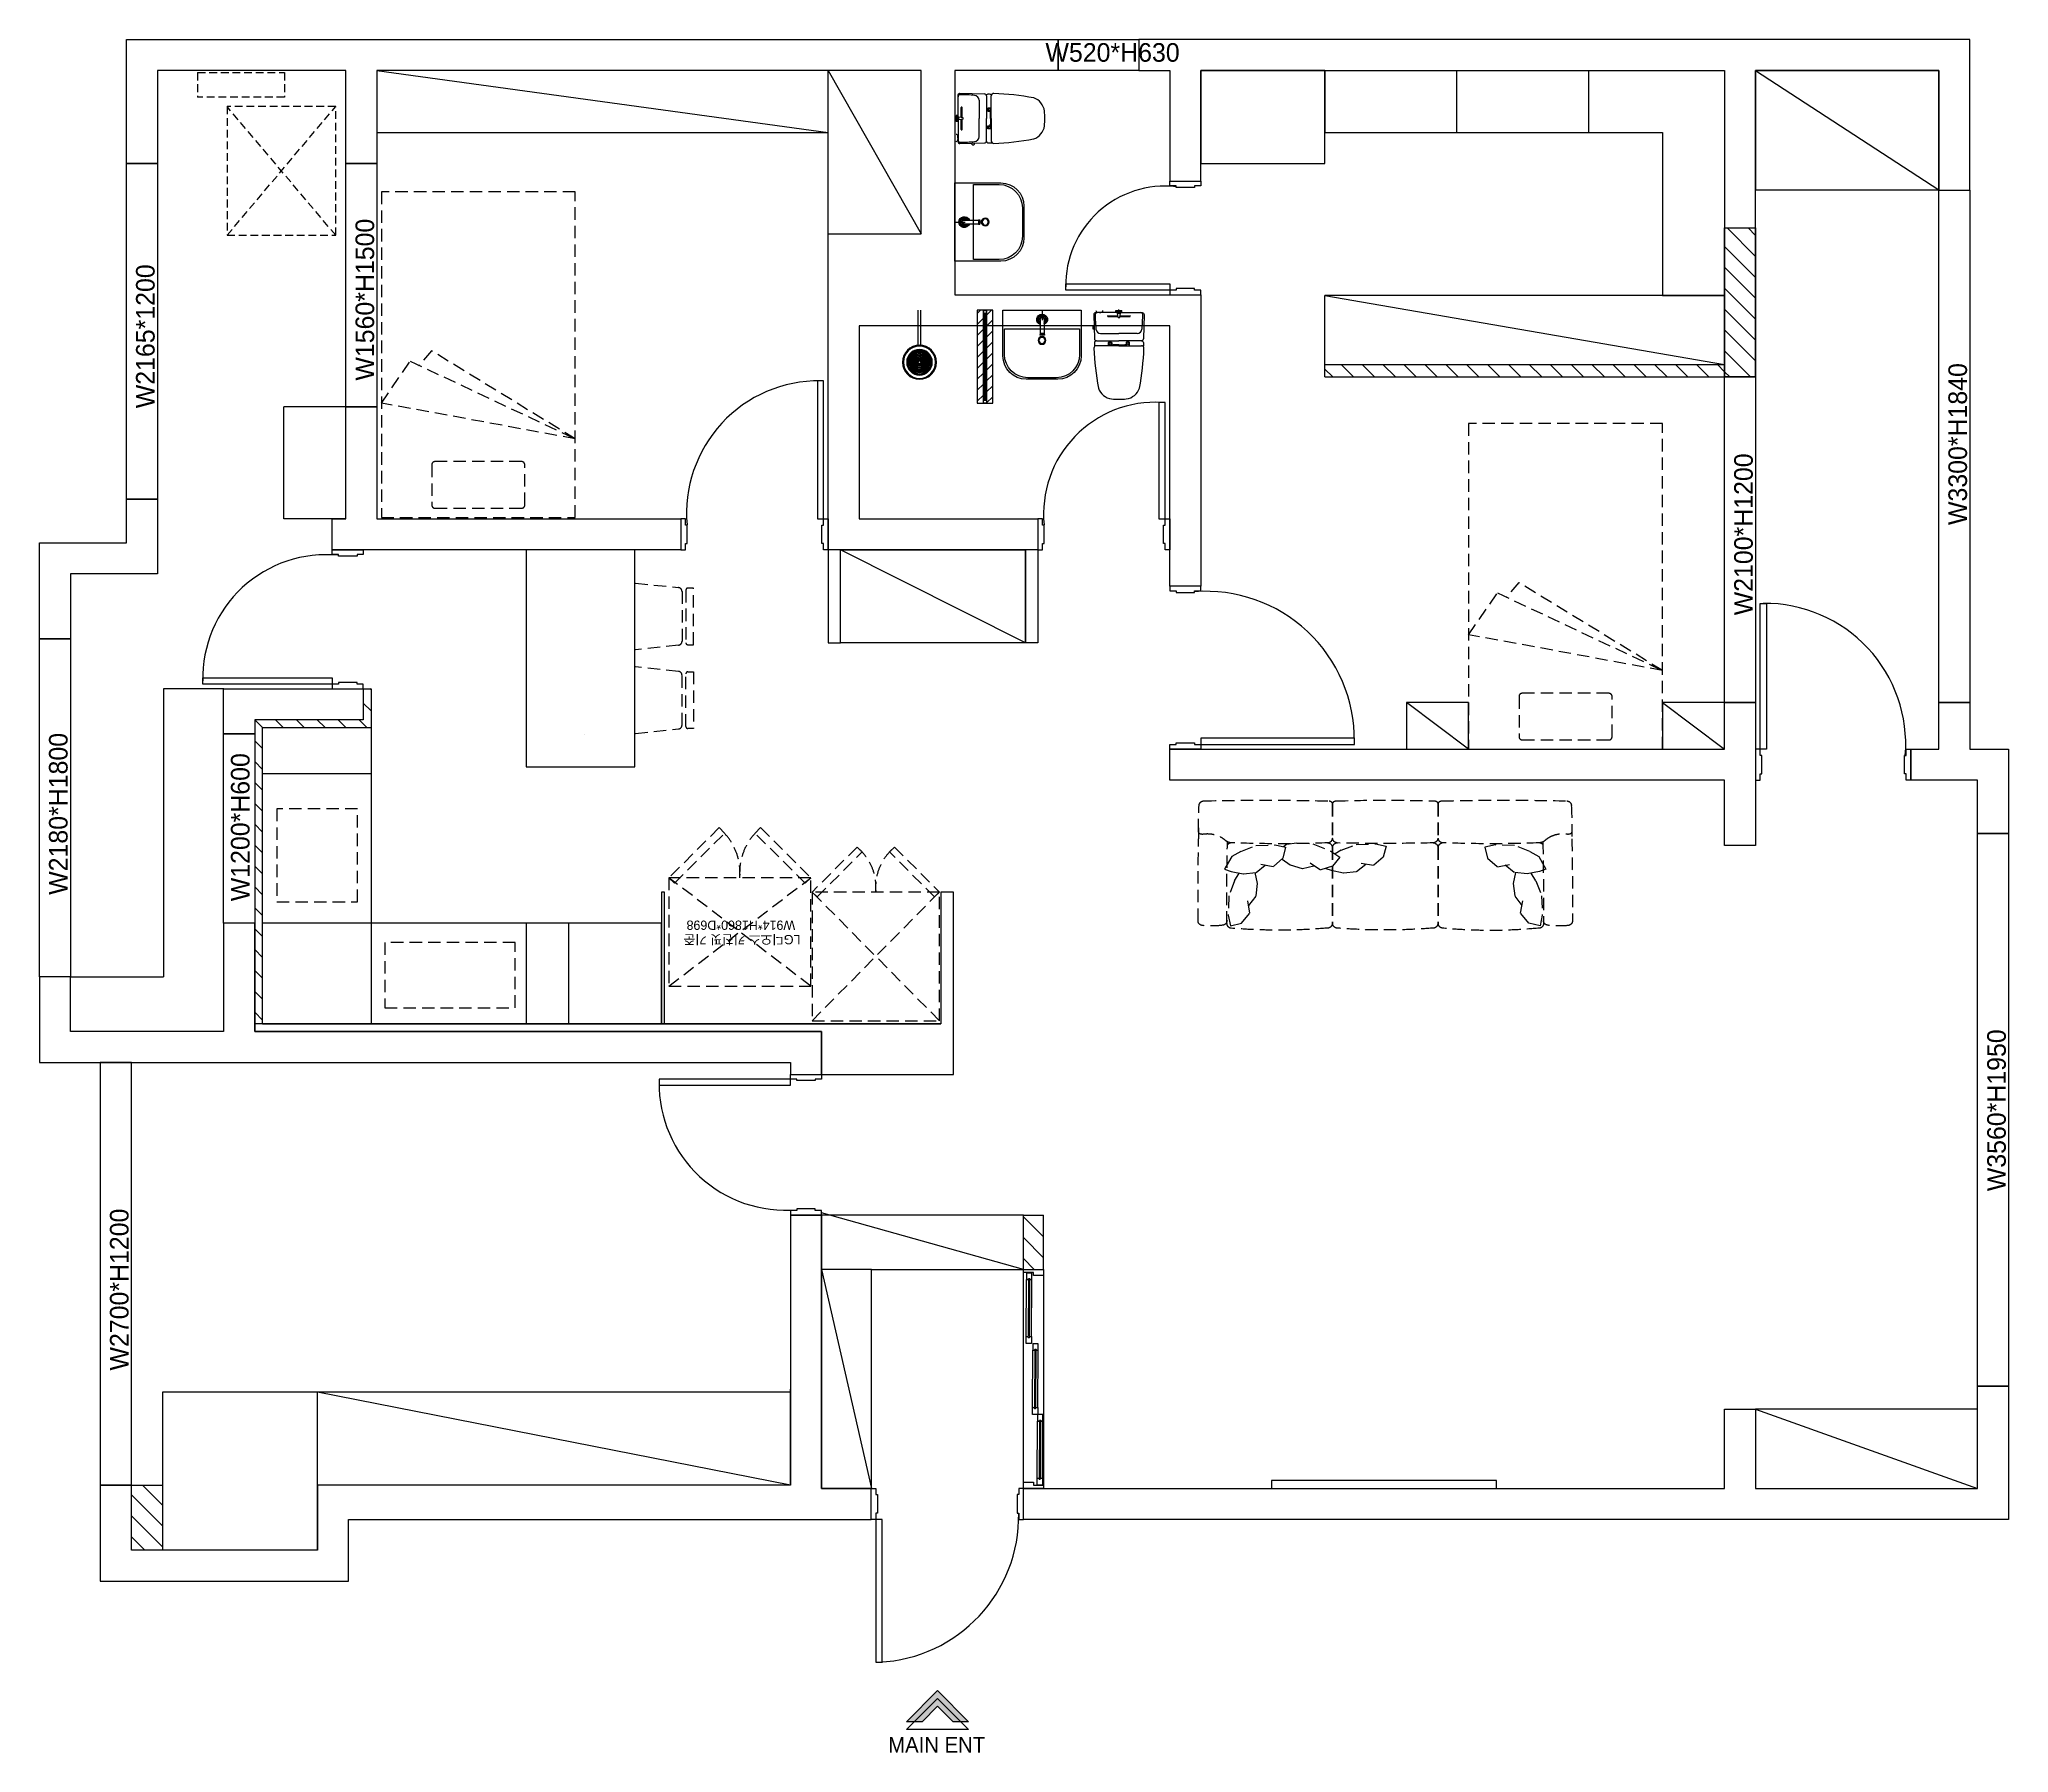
# Model space of a CAD drawing. Header units: millimetres. Extents: x -7413 to 64677, y 6112 to 38711.
# Drawn here: x 19672 to 32366, y 27665 to 38711 of the extents above; entities that cross this region are included whole.
import ezdxf
from ezdxf.enums import TextEntityAlignment as Align

# ---------------------------------------------------------------- set-up
doc = ezdxf.new("R2010")
doc.units = ezdxf.units.MM
doc.header["$LTSCALE"] = 100
for name, pattern in [('DASHED', [0.75, 0.5, -0.25]), ('DH-HID2', [1.2, 0.8, -0.4]), ('HIDDEN', [0.375, 0.25, -0.125])]:
    doc.linetypes.add(name, pattern=pattern)
for name, color, linetype in [('0-ELC TEXT', 7, 'Continuous'), ('03-WAL NEW', 3, 'Continuous'), ('06-FUR', 6, 'Continuous'), ('07-DIM WAL', 5, 'Continuous'), ('CO-BATH', 6, 'Continuous'), ('CO-DO-FR', 7, 'Continuous'), ('CO-DOOR', 8, 'Continuous'), ('F-HAT', 251, 'Continuous'), ('F-SYM', 7, 'Continuous'), ('fin', 5, 'Continuous'), ('FU-FURM', 251, 'DH-HID2'), ('FUR', 8, 'DASHED'), ('HL', 6, 'HIDDEN'), ('TOILET-1', 6, 'Continuous'), ('가구', 6, 'Continuous'), ('내부벽체선', 3, 'Continuous'), ('도면층8', 8, 'Continuous'), ('외곽선', 2, 'Continuous'), ('외부벽체선', 2, 'Continuous'), ('창호', 4, 'Continuous'), ('치수선', 1, 'Continuous')]:
    doc.layers.add(name, color=color, linetype=linetype)
doc.styles.get("Standard").update_dxf_attribs({"font": 'arial.ttf'})
doc.styles.add('YOURNAME', font='Dotum.ttf')
doc.styles.add('차영규', font='')
doc.styles.get('차영규').set_extended_font_data('ChosunilboNM')
pattern_1 = [(135, (41937.74, 16274.52), (-67.35192, -67.35192), [])]
pattern_2 = [(45, (-204536.533, -63132.586), (-35.355339, 35.355339), [])]

# ---------------------------------------------------------------- blocks, each defined once
blk = doc.blocks.new('평면도')
at = {"layer": 'CO-DO-FR'}
for points in [[(18250, 20378), (18250, 20178), (18280, 20178), (18280, 20218), (18290, 20218), (18290, 20338), (18280, 20338), (18280, 20378), (18250, 20378)], [(19145, 20378), (19145, 20178), (19115, 20178), (19115, 20218), (19105, 20218), (19105, 20338), (19115, 20338), (19115, 20378), (19145, 20378)], [(19345, 18131), (19145, 18131), (19145, 18101), (19185, 18101), (19185, 18091), (19305, 18091), (19305, 18101), (19345, 18101), (19345, 18131)], [(14856, 17424), (14856, 17224), (14886, 17224), (14886, 17264), (14896, 17264), (14896, 17384), (14886, 17384), (14886, 17424), (14856, 17424)], [(15763, 17424), (15763, 17224), (15733, 17224), (15733, 17264), (15723, 17264), (15723, 17384), (15733, 17384), (15733, 17424), (15763, 17424)], [(19345, 17181), (19145, 17181), (19145, 17211), (19185, 17211), (19185, 17221), (19305, 17221), (19305, 17211), (19345, 17211), (19345, 17181)], [(12894, 16903), (13094, 16903), (13094, 16873), (13054, 16873), (13054, 16863), (12934, 16863), (12934, 16873), (12894, 16873), (12894, 16903)], [(12894, 15923), (13094, 15923), (13094, 15953), (13054, 15953), (13054, 15963), (12934, 15963), (12934, 15953), (12894, 15953), (12894, 15923)], [(19345, 15829), (19145, 15829), (19145, 15799), (19185, 15799), (19185, 15789), (19305, 15789), (19305, 15799), (19345, 15799), (19345, 15829)], [(19345, 14979), (19145, 14979), (19145, 15009), (19185, 15009), (19185, 15019), (19305, 15019), (19305, 15009), (19345, 15009), (19345, 14979)], [(17860, 14779), (17860, 14979), (17890, 14979), (17890, 14939), (17900, 14939), (17900, 14819), (17890, 14819), (17890, 14779), (17860, 14779)], [(18910, 14779), (18910, 14979), (18880, 14979), (18880, 14939), (18870, 14939), (18870, 14819), (18880, 14819), (18880, 14779), (18910, 14779)], [(20790, 14979), (20790, 14779), (20820, 14779), (20820, 14819), (20830, 14819), (20830, 14939), (20820, 14939), (20820, 14979), (20790, 14979)], [(21521, 14979), (21521, 14779), (21491, 14779), (21491, 14819), (21481, 14819), (21481, 14939), (21491, 14939), (21491, 14979), (21521, 14979)], [(17860, 11203), (17660, 11203), (17660, 11173), (17700, 11173), (17700, 11163), (17820, 11163), (17820, 11173), (17860, 11173), (17860, 11203)], [(17860, 10203), (17660, 10203), (17660, 10233), (17700, 10233), (17700, 10243), (17820, 10243), (17820, 10233), (17860, 10233), (17860, 10203)]]:
    blk.add_lwpolyline(points, close=True, dxfattribs=at)
at = {"layer": 'CO-DOOR'}
for points in [[(18320, 21213), (18320, 20378), (18280, 20378), (18280, 21213)], [(15693, 18271), (15693, 17424), (15733, 17424), (15733, 18271)], [(20235, 17251), (19345, 17251), (19345, 17211), (20235, 17211)], [(11974, 16833), (12894, 16833), (12894, 16873), (11974, 16873)], [(20860, 15650), (20860, 14979), (20820, 14979), (20820, 15650)], [(20095, 15049), (19345, 15049), (19345, 15009), (20095, 15009)], [(17930, 13789), (17930, 14779), (17890, 14779), (17890, 13789)], [(18800, 11133), (17860, 11133), (17860, 11173), (18800, 11173)]]:
    blk.add_lwpolyline(points, close=True, dxfattribs=at)
for centre, radius, start, end in [((18318, 20417), 796, 354.3068, 91.2749), ((15703, 17456), 815, 89.2971, 185.0592), ((19382, 17241), 853, 359.3286, 95.1503), ((12917, 16897), 944, 182.6756, 271.0196), ((19375, 15071), 722, 356.6951, 95.5225), ((20850, 15010), 640, 353.6199, 90.8953), ((17920, 14747), 958, 269.4017, 4.3305), ((17892, 11143), 908, 265.4398, 0.6311)]:
    blk.add_arc(centre, radius, start, end, dxfattribs=at)
at = {"layer": '외곽선'}
for points in [[(16392, 22266), (15839, 22266), (15839, 17424), (15763, 17424), (15763, 17224), (16039, 17224), (16039, 20878), (16739, 20878), (16739, 21078), (16039, 21078), (16039, 22066), (16392, 22066), (16392, 22266)], [(18572, 22266), (19190, 22266), (19190, 21705), (19471, 21705), (19471, 21505), (18990, 21505), (18990, 22066), (18572, 22066), (18572, 22266)], [(13115, 21873), (12495, 21873), (12495, 20273), (12894, 20273), (12894, 16903), (13094, 16903), (13094, 17224), (14856, 17224), (14856, 17424), (13115, 17424), (13115, 20473), (12695, 20473), (12695, 21673), (13115, 21673), (13115, 21873)], [(21636, 21705), (22436, 21705), (22436, 15699), (22236, 15699), (22236, 16364), (20790, 16364), (20790, 14779), (18910, 14779), (18910, 14979), (20590, 14979)], [(20590, 14979), (20590, 16981), (19345, 16981), (19345, 15829), (19145, 15829), (19145, 17181), (21183, 17181), (21183, 16581), (22236, 16581), (22236, 20090), (21636, 20090), (21636, 20290), (22236, 20290), (22236, 21505), (21636, 21505), (21636, 21705)], [(17959, 21078), (18250, 21078), (18250, 20178), (18050, 20178), (18050, 20878), (17959, 20878), (17959, 21078)], [(20068, 20290), (20068, 20090), (19345, 20090), (19345, 18131), (19145, 18131), (19145, 20378), (19345, 20378), (19345, 20290), (20068, 20290)], [(12894, 15923), (13094, 15923), (13094, 11403), (13604, 11403), (13604, 11203), (13094, 11203), (13094, 9772), (13754, 9772), (13754, 9572), (12894, 9572), (12894, 15923)], [(21465, 10022), (21465, 9822), (22436, 9822), (22436, 15179), (22236, 15179), (22236, 14979), (21521, 14979), (21521, 14779), (22236, 14779), (22236, 11403), (20260, 11403), (20260, 11203), (22236, 11203), (22236, 10022), (21465, 10022)], [(17860, 14979), (17860, 11403), (18160, 11403), (18160, 11203), (17240, 11203), (17240, 11403), (17660, 11403), (17660, 14979), (17860, 14979)], [(17317, 9772), (17660, 9772), (17660, 10203), (17860, 10203), (17860, 10022), (18160, 10022), (18160, 9822), (17860, 9822), (17860, 9572), (17317, 9572), (17317, 9772)]]:
    blk.add_lwpolyline(points, dxfattribs=at)
at = {"layer": '외부벽체선'}
for p, q in [((19345, 18131), (19145, 18131)), ((14856, 17424), (14856, 17224)), ((12894, 15923), (13094, 15923)), ((19345, 15829), (19145, 15829)), ((21521, 14979), (21521, 14779)), ((17860, 10203), (17660, 10203))]:
    blk.add_line(p, q, dxfattribs=at)
at = {"layer": '창호'}
for points in [[(16392, 22266), (18572, 22266), (18572, 22066), (16392, 22066)], [(13115, 21673), (15839, 21673), (15839, 21873), (13115, 21873)], [(19471, 21705), (21636, 21705), (21636, 21505), (19471, 21505)], [(16739, 21078), (17959, 21078), (17959, 20878), (16739, 20878)], [(20068, 20290), (21636, 20290), (21636, 20090), (20068, 20090)], [(22236, 15699), (22436, 15699), (22436, 15179), (22236, 15179)], [(18160, 11403), (20260, 11403), (20260, 11203), (18160, 11203)], [(18160, 10022), (21465, 10022), (21465, 9822), (18160, 9822)], [(13754, 9772), (17317, 9772), (17317, 9572), (13754, 9572)]]:
    blk.add_lwpolyline(points, close=True, dxfattribs=at)
at = {"layer": '0-ELC TEXT', "style": '차영규'}
for s, p in [('W2180*H1800', (17443, 22084)), ('W2700*H1200', (14376, 21691)), ('W2165*1200', (20522, 21523)), ('W1200*H600', (17357, 20911)), ('W1560*H1500', (20758, 20108)), ('W2100*H1200', (19245, 11221)), ('W3300*H1840', (19827, 9840)), ('W3560*H1950', (15532, 9590))]:
    blk.add_text(s, height=120, dxfattribs=at).set_placement(p, align=Align.CENTER)
blk.add_text('W520*H630', height=120, rotation=270, dxfattribs=at).set_placement((22292, 15348), align=Align.CENTER)
blk = doc.blocks.new('A$C4B2D31F0')
for p, q in [((169, 707), (217, 707)), ((193, 707), (193, 716))]:
    blk.add_line(p, q)
at = {"layer": 'fin', "color": 4}
for p, q in [((185, 691), (20, 691)), ((37, 692), (25, 692)), ((37, 692), (50, 692)), ((201, 691), (366, 691)), ((48, 524), (193, 524)), ((338, 524), (193, 524)), ((13, 466), (193, 466)), ((193, 427), (14, 427)), ((373, 466), (193, 466)), ((193, 427), (372, 427))]:
    blk.add_line(p, q, dxfattribs=at)
for points in [[(20, 691), (8, 691, 0.421209), (-7, 676), (-2, 481, 0.001659)], [(366, 691), (378, 691, -0.421209), (393, 676), (388, 481, -0.001659)], [(13, 466, 0.371724), (-2, 451, 0.003515), (-1, 420, 0.320541)], [(373, 466, -0.371724), (388, 451, -0.003515), (387, 420, -0.320541)]]:
    blk.add_lwpolyline(points, format="xyb", dxfattribs=at)
for centre, radius, start, end in [((20, 675), 16, 90, 179.3116), ((1004, 663), 1000, 179.3116, 185.9437), ((25, 707), 15, 180, 270), ((50, 707), 15, 270, 0), ((366, 675), 16, 0.6884, 90), ((-618, 663), 1000, 354.0563, 0.6884), ((13, 481), 15, 181.3651, 270), ((49, 564), 40, 185.9437, 267.5129), ((336, 564), 40, 272.4871, 354.0563), ((373, 481), 15, 270, 358.6349), ((14, 407), 20, 90, 182.3333), ((2198, 496), 2206, 182.3333, 190.6081), ((-1812, 496), 2206, 349.3919, 357.6667), ((372, 407), 20, 357.6667, 90), ((149, 129), 126, 198.2964, 263.4241), ((193, 406), 406, 261.6993, 270), ((193, 406), 406, 270, 278.3007), ((237, 129), 126, 276.5759, 341.7036)]:
    blk.add_arc(centre, radius, start, end, dxfattribs=at)
at = {"layer": 'HL', "linetype": 'Continuous'}
for p, q in [((106, 666), (184, 666)), ((106, 659), (185, 659)), ((169, 697), (169, 707)), ((169, 697), (217, 697)), ((186, 693), (181, 697)), ((182, 686), (186, 693)), ((187, 651), (182, 686)), ((182, 686), (204, 686)), ((186, 693), (200, 693)), ((187, 651), (199, 651)), ((199, 651), (204, 686)), ((200, 693), (205, 697)), ((204, 686), (200, 693)), ((200, 659), (279, 659)), ((201, 666), (279, 666)), ((217, 697), (217, 707)), ((-16, 577), (-16, 565)), ((-12, 581), (-5, 581)), ((-12, 561), (-4, 561)), ((193, 434), (147, 434)), ((193, 434), (239, 434))]:
    blk.add_line(p, q, dxfattribs=at)
for points in [[(110, 427), (110, 451, -0.414214), (114, 455), (131, 455, -0.414214), (135, 451), (135, 435), (135, 427)], [(135, 435), (145, 435, -0.414214), (147, 433), (147, 427)], [(251, 435), (241, 435, 0.414214), (239, 433), (239, 427)], [(276, 427), (276, 451, 0.414214), (272, 455), (255, 455, 0.414214), (251, 451), (251, 435), (251, 427)]]:
    blk.add_lwpolyline(points, format="xyb", dxfattribs=at)
for centre in [(123, 441), (263, 441)]:
    blk.add_circle(centre, 8, dxfattribs=at)
for centre, radius, start, end in [((106, 663), 3.5, 90, 270), ((279, 663), 3.5, 270, 90), ((-12, 577), 4, 90, 180), ((-12, 565), 4, 180, 270)]:
    blk.add_arc(centre, radius, start, end, dxfattribs=at)
blk = doc.blocks.new('B-003')
blk.add_line((0, 0), (0, -65))
at = {"layer": 'CO-BATH'}
for p, q in [((-252, 0), (-252, -295)), ((252, 0), (-252, 0)), ((252, -295), (252, 0)), ((-102, -445), (102, -445))]:
    blk.add_line(p, q, dxfattribs=at)
at = {"layer": 'CO-BATH', "color": 8}
for p, q in [((-242, -120), (-242, -285)), ((242, -120), (-242, -120)), ((-13, -60), (-13, -151)), ((12, -60), (12, -151)), ((242, -285), (242, -120)), ((-15, -156), (-15, -161)), ((-15, -161), (14, -161)), ((-14, -151), (-14, -156)), ((13, -151), (13, -156)), ((14, -156), (14, -161)), ((-92, -435), (92, -435))]:
    blk.add_line(p, q, dxfattribs=at)
at = {"layer": 'CO-BATH', "color": 251}
for p, q in [((-15, -156), (14, -156)), ((-14, -151), (13, -151))]:
    blk.add_line(p, q, dxfattribs=at)
at = {"layer": 'CO-BATH', "color": 8}
blk.add_circle((0, -195), 25, dxfattribs=at)
at = {"layer": 'CO-BATH', "color": 251}
blk.add_circle((0, -195), 20, dxfattribs=at)
at = {"layer": 'CO-BATH', "color": 8}
for centre, radius, start, end in [((0, -60), 35, 290.9248, 249.0751), ((0, -60), 12.5, 360, 180), ((-92, -285), 150, 180, 270), ((92, -285), 150, 270, 0)]:
    blk.add_arc(centre, radius, start, end, dxfattribs=at)
at = {"layer": 'CO-BATH', "color": 251}
for radius, start, end in [(30, 294.6243, 245.3757), (25, 300, 240), (18, 313.9829, 226.017)]:
    blk.add_arc((0, -60), radius, start, end, dxfattribs=at)
at = {"layer": 'CO-BATH'}
for centre, start, end in [((-102, -295), 180, 270), ((102, -295), 270, 0)]:
    blk.add_arc(centre, 150, start, end, dxfattribs=at)
blk = doc.blocks.new('냉장고')
at = {"layer": 'FU-FURM'}
for p, q in [((17989, 17881), (17075, 17183)), ((17075, 17881), (17989, 17183))]:
    blk.add_line(p, q, dxfattribs=at)
blk.add_lwpolyline([(17075, 17183), (17989, 17183), (17989, 17881), (17075, 17881)], close=True, dxfattribs=at)
for points in [[(17398, 16860), (17075, 17183), (17110, 17218), (17434, 16896), (17398, 16860)], [(17665, 16860), (17989, 17183), (17954, 17218), (17630, 16896), (17665, 16860)]]:
    blk.add_lwpolyline(points, dxfattribs=at)
for centre, start, end in [((17163, 17149), 313.0658, 5.297), ((17901, 17149), 174.703, 226.9342)]:
    blk.add_arc(centre, 370, start, end, dxfattribs=at)
at = {"layer": '0-ELC TEXT', "style": '차영규'}
for s, p in [('LG디오스 키친핏 기준', (17141, 17552)), ('W914*H1860*D698', (17175, 17459))]:
    blk.add_text(s, height=60, dxfattribs=at).set_placement(p)
blk = doc.blocks.new('F-312')
at = {"layer": 'FU-FURM'}
for p, q in [((-342, -25), (-342, -245)), ((-339, -25), (-339, -245)), ((339, -25), (339, -245)), ((342, -25), (342, -246)), ((1204, -179), (1204, -249)), ((-989, -364), (-1025, -425)), ((-931, -330), (-989, -364)), ((-931, -330), (-834, -293)), ((-834, -293), (-710, -289)), ((-660, -375), (-723, -429)), ((-710, -289), (-642, -302)), ((-642, -302), (-660, -375)), ((-342, -305), (-342, -795)), ((-339, -305), (-339, -795)), ((63, -282), (-5, -296)), ((-5, -296), (13, -368)), ((13, -368), (76, -422)), ((188, -286), (63, -282)), ((284, -323), (188, -286)), ((284, -323), (323, -346)), ((350, -328), (293, -367)), ((293, -367), (339, -426)), ((339, -305), (339, -795)), ((342, -305), (342, -795)), ((466, -281), (350, -328)), ((569, -277), (466, -281)), ((569, -277), (636, -286)), ((665, -380), (612, -418)), ((636, -286), (655, -300)), ((710, -289), (642, -302)), ((642, -302), (660, -375)), ((660, -375), (723, -429)), ((834, -293), (710, -289)), ((931, -330), (834, -293)), ((931, -330), (989, -364)), ((989, -364), (1025, -425)), ((-1025, -425), (-1036, -445)), ((-1036, -445), (-994, -459)), ((-994, -459), (-914, -476)), ((-971, -521), (-941, -470)), ((-914, -476), (-832, -466)), ((-840, -467), (-825, -538)), ((-832, -466), (-773, -420)), ((-723, -429), (-822, -411)), ((76, -422), (176, -404)), ((185, -459), (126, -413)), ((267, -469), (185, -459)), ((348, -452), (267, -469)), ((339, -426), (418, -451)), ((384, -440), (348, -452)), ((418, -451), (502, -395)), ((533, -441), (460, -423)), ((612, -418), (533, -441)), ((723, -429), (822, -411)), ((832, -466), (773, -420)), ((840, -467), (825, -538)), ((914, -476), (832, -466)), ((994, -459), (914, -476)), ((971, -521), (941, -470)), ((1036, -445), (994, -459)), ((1025, -425), (1036, -445)), ((-1008, -617), (-1012, -742)), ((-971, -521), (-1008, -617)), ((-872, -728), (-890, -629)), ((-835, -620), (-881, -679)), ((-825, -538), (-835, -620)), ((825, -538), (835, -620)), ((835, -620), (881, -679)), ((872, -728), (890, -629)), ((971, -521), (1008, -617)), ((1008, -617), (1012, -742)), ((-1012, -742), (-998, -810)), ((-926, -792), (-872, -728)), ((926, -792), (872, -728)), ((1012, -742), (998, -810)), ((-998, -810), (-926, -792)), ((998, -810), (926, -792))]:
    blk.add_line(p, q, dxfattribs=at)
for centre, radius, start, end in [((-771, -16735), 16735, 88.5994, 91.3684), ((0, -10163), 10163, 88.2026, 91.7974), ((771, -16756), 16756, 88.6324, 91.3998), ((2194, -189), 3397, 177.4006, 181.0228), ((-1170, -35), 30, 91.3847, 180), ((-362, -25), 20, 0, 90), ((-319, -25), 20, 90, 180), ((319, -25), 20, 0, 90), ((362, -25), 20, 90, 180), ((1170, -35), 30, 0, 88.6153), ((-2436, -199), 3640, 359.9738, 2.5801), ((21220, -661), 22427, 178.9495, 180.2993), ((-1183, -200), 20, 180.0212, 275.0782), ((-1146, -398), 182, 57.5878, 101.4156), ((-1077, -298), 60, 43.4233, 61.6567), ((-372, -245), 30, 272.181, 0), ((-309, -245), 30, 180, 268.7119), ((309, -245), 30, 271.2047, 0), ((372, -246), 30, 180, 267.9269), ((1077, -298), 60, 118.3433, 136.5767), ((1146, -398), 182, 78.5844, 122.4122), ((1184, -200), 20, 264.9218, 359.9788), ((-21220, -661), 22427, 359.7007, 1.0505), ((-990, -215), 60, 223.4233, 267.7332), ((20794, -674), 21814, 178.9353, 180.3202), ((-997, -295), 20, 90, 180), ((-680, 7860), 8141, 267.7945, 272.181), ((-372, -305), 30, 0, 78.9461), ((-309, -305), 30, 88.9878, 180), ((10, 13945), 14224, 268.7119, 271.2047), ((309, -305), 30, 0, 91.0122), ((372, -305), 30, 87.7521, 180), ((675, 8133), 8414, 267.9269, 272.1623), ((990, -215), 60, 272.2668, 316.5767), ((997, -295), 20, 0, 90), ((-20793, -674), 21814, 359.6798, 1.0647), ((-1177, -778), 30, 178.9327, 265.3487), ((-1122, -197), 614, 264.6482, 277.0418), ((-1050, -776), 30, 276.1197, 1.0625), ((-990, -796), 30, 180.2976, 265.1553), ((-679, 2392), 3232, 264.4233, 275.5112), ((-372, -795), 30, 275.7889, 0), ((-309, -795), 30, 180, 265.6169), ((0, 3106), 3943, 265.4761, 274.5239), ((309, -795), 30, 274.3831, 0), ((372, -795), 30, 180, 264.9651), ((687, 2965), 3803, 265.207, 274.612), ((990, -796), 30, 274.8447, 359.7024), ((1050, -776), 30, 178.9375, 263.8803), ((1122, -197), 614, 262.9582, 275.3518), ((1177, -778), 30, 274.6513, 1.0673)]:
    blk.add_arc(centre, radius, start, end, dxfattribs=at)
blk = doc.blocks.new('FFFFFEREREW')
at = {"layer": 'F-HAT'}
for p, q in [((287020, 71095), (287020, 71321)), ((287036, 71095), (287036, 71321)), ((286982, 70967), (286982, 70967)), ((286994, 70992), (286994, 70992)), ((286997, 71024), (286997, 71024)), ((286998, 70991), (286998, 70991)), ((287009, 71047), (287009, 71047)), ((287009, 71027), (287009, 71027)), ((287010, 71043), (287010, 71043)), ((287010, 70988), (287010, 70988)), ((287012, 70987), (287012, 70987)), ((287017, 71034), (287018, 71034)), ((287019, 71030), (287019, 71030)), ((287020, 70967), (287021, 70968)), ((287021, 70971), (287021, 70971)), ((287034, 71000), (287034, 71000)), ((287035, 71004), (287035, 71003)), ((287038, 71014), (287038, 71014)), ((287039, 71018), (287039, 71018)), ((287044, 70984), (287044, 70984)), ((287046, 70983), (287046, 70983)), ((287060, 71018), (287060, 71018)), ((287062, 71018), (287063, 71018)), ((287065, 71017), (287065, 71017)), ((287070, 71006), (287070, 71006)), ((287072, 70996), (287072, 70996)), ((287073, 70976), (287073, 70976)), ((287076, 70975), (287076, 70975)), ((287087, 70972), (287087, 70972)), ((287091, 70971), (287091, 70971)), ((286984, 70938), (286984, 70938)), ((286987, 70941), (286987, 70941)), ((286992, 70959), (286991, 70959)), ((286995, 70949), (286995, 70949)), ((286997, 70951), (286997, 70951)), ((287040, 70941), (287040, 70941)), ((287043, 70940), (287042, 70940)), ((287045, 70940), (287045, 70940)), ((287054, 70946), (287053, 70945)), ((287053, 70943), (287053, 70943)), ((287054, 70948), (287054, 70948)), ((287060, 70952), (287060, 70952)), ((287061, 70955), (287061, 70955))]:
    blk.add_line(p, q, dxfattribs=at)
for centre, radius in [((287028, 70986), 110), ((287028, 70986), 110), ((287028, 70986), 110), ((287028, 70986), 106), ((287028, 70986), 104), ((287028, 70986), 82.7), ((287028, 70986), 80.5), ((286950, 70986), 2.5), ((286950, 70986), 2.32), ((286952, 70999), 2.5), ((286952, 70999), 2.32), ((286950, 70986), 1.31), ((286952, 70972), 2.5), ((286952, 70972), 2.32), ((286952, 70999), 1.31), ((286952, 70972), 1.31), ((286955, 71012), 2.5), ((286955, 71012), 2.32), ((286955, 70959), 2.5), ((286955, 70959), 2.32), ((287028, 70986), 73.8), ((286955, 71012), 1.31), ((286955, 70959), 1.31), ((286961, 71024), 2.5), ((286961, 71024), 2.32), ((286961, 71024), 1.31), ((287028, 70986), 66.2), ((286965, 70986), 2.5), ((286965, 70986), 2.32), ((286967, 70999), 2.5), ((286967, 70999), 2.32), ((286965, 70986), 1.31), ((286967, 70973), 2.5), ((286967, 70973), 2.32), ((286967, 70999), 1.31), ((286967, 70973), 1.31), ((286969, 71035), 2.5), ((286969, 71035), 2.32), ((286969, 71035), 1.31), ((286971, 71011), 2.5), ((286971, 70960), 2.5), ((287028, 70986), 58.8), ((286971, 71011), 2.32), ((286971, 70960), 2.32), ((286971, 71011), 1.31), ((286971, 70960), 1.31), ((286977, 71022), 2.5), ((286977, 71022), 2.32), ((286978, 71045), 2.5), ((286978, 71045), 2.32), ((286977, 71022), 1.31), ((286978, 71045), 1.31), ((287028, 70986), 51.2), ((286981, 70991), 2.5), ((286981, 70991), 2.32), ((286981, 70980), 2.5), ((286981, 70980), 2.32), ((286981, 70991), 1.31), ((286981, 70980), 1.31), ((286981, 70991), 0.5), ((286981, 70980), 0.5), ((286984, 71003), 2.5), ((286984, 71003), 2.32), ((286984, 70968), 2.5), ((286984, 70968), 2.32), ((286984, 71003), 1.31), ((286984, 70968), 1.31), ((286984, 71003), 0.5), ((286984, 70968), 0.5), ((286986, 71032), 2.5), ((286986, 71032), 2.32), ((287028, 70986), 43.8), ((286986, 71032), 1.31), ((286989, 71053), 2.5), ((286989, 71053), 2.32), ((286989, 71013), 2.5), ((286989, 71013), 2.32), ((286989, 70958), 2.5), ((286989, 70958), 2.32), ((286989, 71053), 1.31), ((286989, 71013), 1.31), ((286989, 71013), 0.5), ((287028, 70986), 36.2), ((286997, 71040), 2.5), ((286997, 71040), 2.32), ((286996, 70992), 2.5), ((286996, 70992), 2.32), ((286996, 70979), 2.5), ((286996, 70979), 2.32), ((286997, 71040), 1.31), ((286998, 71022), 2.5), ((286998, 71022), 2.32), ((286996, 70992), 1.31), ((286996, 70979), 1.31), ((286998, 71022), 1.31), ((286996, 70992), 0.5), ((286996, 70979), 0.5), ((286998, 71022), 0.5), ((287001, 71058), 2.5), ((287001, 71058), 2.32), ((287028, 70986), 28.8), ((287002, 71005), 2.5), ((287002, 71005), 2.32), ((287002, 70966), 2.5), ((287002, 70966), 2.32), ((287001, 71058), 1.31), ((287002, 71005), 1.31), ((287002, 70966), 1.31), ((287002, 71005), 0.5), ((287002, 70966), 0.5), ((287008, 71029), 2.5), ((287008, 71029), 2.32), ((287009, 71045), 2.5), ((287009, 71045), 2.32), ((287008, 71029), 1.31), ((287009, 71045), 1.31), ((287008, 71029), 0.5), ((287028, 70986), 21.2), ((287010, 70986), 2.5), ((287010, 70986), 2.32), ((287012, 71014), 2.5), ((287012, 71014), 2.32), ((287010, 70986), 1.31), ((287012, 70957), 2.5), ((287012, 70957), 2.32), ((287012, 71014), 1.31), ((287010, 70986), 0.5), ((287012, 71014), 0.5), ((287014, 70996), 2.5), ((287014, 70996), 2.32), ((287014, 70975), 2.5), ((287014, 70975), 2.32), ((287014, 71062), 2.5), ((287014, 71062), 2.32), ((287014, 70996), 1.31), ((287014, 70975), 1.31), ((287014, 71062), 1.31), ((287014, 70996), 0.5), ((287014, 70975), 0.5), ((287028, 70986), 13.8), ((287019, 71032), 2.5), ((287019, 71032), 2.32), ((287019, 71032), 1.31), ((287021, 71048), 2.5), ((287021, 71048), 2.32), ((287019, 71032), 0.5), ((287021, 71048), 1.31), ((287023, 71002), 2.5), ((287023, 71002), 2.32), ((287028, 70986), 7.62), ((287023, 70969), 2.5), ((287023, 70969), 2.32), ((287023, 71002), 1.31), ((287023, 70969), 1.31), ((287025, 71018), 2.5), ((287025, 71018), 2.32), ((287023, 71002), 0.5), ((287023, 70969), 0.5), ((287025, 71018), 1.31), ((287025, 71018), 0.5), ((287028, 71063), 2.5), ((287028, 71063), 2.32), ((287028, 71063), 1.31), ((287031, 71033), 2.5), ((287031, 71033), 2.32), ((287031, 71033), 1.31), ((287031, 71033), 0.5), ((287033, 71002), 2.5), ((287033, 71002), 2.32), ((287033, 70969), 2.5), ((287033, 70969), 2.32), ((287034, 71048), 2.5), ((287034, 71048), 2.32), ((287033, 71002), 1.31), ((287033, 70969), 1.31), ((287034, 71048), 1.31), ((287033, 71002), 0.5), ((287033, 70969), 0.5), ((287038, 71016), 2.5), ((287038, 71016), 2.32), ((287038, 71016), 1.31), ((287038, 71016), 0.5), ((287041, 71062), 2.5), ((287041, 71062), 2.32), ((287041, 71062), 1.31), ((287043, 71031), 2.5), ((287043, 71031), 2.32), ((287042, 70996), 2.5), ((287042, 70996), 2.32), ((287042, 70975), 2.5), ((287042, 70975), 2.32), ((287043, 71031), 1.31), ((287042, 70996), 1.31), ((287042, 70975), 1.31), ((287043, 71031), 0.5), ((287042, 70996), 0.5), ((287042, 70975), 0.5), ((287045, 70986), 2.5), ((287045, 70986), 2.32), ((287045, 70986), 1.31), ((287047, 71045), 2.5), ((287047, 71045), 2.32), ((287045, 70986), 0.5), ((287047, 71045), 1.31), ((287050, 71010), 2.5), ((287050, 71010), 2.32), ((287050, 70961), 2.5), ((287050, 70961), 2.32), ((287050, 71010), 1.31), ((287050, 70961), 1.31), ((287050, 71010), 0.5), ((287050, 70961), 0.5), ((287053, 71026), 2.5), ((287053, 71026), 2.32), ((287054, 71058), 2.5), ((287054, 71058), 2.32), ((287053, 71026), 1.31), ((287054, 71058), 1.31), ((287053, 71026), 0.5), ((287058, 70999), 2.5), ((287058, 70999), 2.32), ((287058, 70972), 2.5), ((287058, 70972), 2.32), ((287058, 70999), 1.31), ((287058, 70972), 1.31), ((287059, 71040), 2.5), ((287059, 71040), 2.32), ((287058, 70999), 0.5), ((287058, 70972), 0.5), ((287059, 71040), 1.31), ((287060, 70986), 2.5), ((287060, 70986), 2.32), ((287060, 70986), 1.31), ((287063, 71018), 2.5), ((287063, 71018), 2.32), ((287060, 70986), 0.5), ((287063, 71018), 1.31), ((287063, 71018), 0.5), ((287067, 71053), 2.5), ((287067, 71053), 2.32), ((287067, 71053), 1.31), ((287070, 71032), 2.5), ((287070, 71032), 2.32), ((287070, 71008), 2.5), ((287070, 71008), 2.32), ((287070, 70963), 2.5), ((287070, 70963), 2.32), ((287070, 71032), 1.31), ((287070, 71008), 1.31), ((287070, 70963), 1.31), ((287070, 71008), 0.5), ((287070, 70963), 0.5), ((287074, 70997), 2.5), ((287074, 70974), 2.5), ((287074, 70997), 2.32), ((287074, 70974), 2.32), ((287074, 70997), 1.31), ((287074, 70997), 0.5), ((287075, 70986), 2.5), ((287075, 70986), 2.32), ((287074, 70974), 1.31), ((287074, 70974), 0.5), ((287075, 70986), 1.31), ((287078, 71045), 2.5), ((287078, 71045), 2.32), ((287075, 70986), 0.5), ((287078, 71045), 1.31), ((287078, 71022), 2.5), ((287078, 71022), 2.32), ((287078, 71022), 1.31), ((287085, 71011), 2.5), ((287085, 71011), 2.32), ((287085, 70960), 2.5), ((287085, 70960), 2.32), ((287085, 71011), 1.31), ((287085, 70960), 1.31), ((287087, 71035), 2.5), ((287087, 71035), 2.32), ((287087, 71035), 1.31), ((287089, 70999), 2.5), ((287089, 70999), 2.32), ((287089, 70973), 2.5), ((287089, 70973), 2.32), ((287089, 70999), 1.31), ((287090, 70986), 2.5), ((287090, 70986), 2.32), ((287089, 70973), 1.31), ((287090, 70986), 1.31), ((287095, 71024), 2.5), ((287095, 71024), 2.32), ((287095, 71024), 1.31), ((287101, 71012), 2.5), ((287101, 71012), 2.32), ((287101, 70959), 2.5), ((287101, 70959), 2.32), ((287101, 71012), 1.31), ((287101, 70959), 1.31), ((287104, 70999), 2.5), ((287104, 70999), 2.32), ((287104, 70972), 2.5), ((287104, 70972), 2.32), ((287104, 70999), 1.31), ((287105, 70986), 2.5), ((287105, 70986), 2.32), ((287104, 70972), 1.31), ((287105, 70986), 1.31), ((286961, 70947), 2.5), ((286961, 70947), 2.32), ((286961, 70947), 1.31), ((286969, 70936), 2.5), ((286969, 70936), 2.32), ((286969, 70936), 1.31), ((286977, 70949), 2.5), ((286977, 70949), 2.32), ((286977, 70949), 1.31), ((286978, 70926), 2.5), ((286978, 70926), 2.32), ((286978, 70926), 1.31), ((286986, 70939), 2.5), ((286986, 70939), 2.32), ((286986, 70939), 1.31), ((286989, 70918), 2.5), ((286989, 70918), 2.32), ((286989, 70958), 1.31), ((286989, 70918), 1.31), ((286989, 70958), 0.5), ((286997, 70931), 2.5), ((286997, 70931), 2.32), ((286998, 70949), 2.5), ((286998, 70949), 2.32), ((286997, 70931), 1.31), ((286998, 70949), 1.31), ((286998, 70949), 0.5), ((287001, 70913), 2.5), ((287001, 70913), 2.32), ((287001, 70913), 1.31), ((287008, 70943), 2.5), ((287008, 70943), 2.32), ((287008, 70943), 1.31), ((287009, 70926), 2.5), ((287009, 70926), 2.32), ((287008, 70943), 0.5), ((287009, 70926), 1.31), ((287012, 70957), 1.31), ((287012, 70957), 0.5), ((287014, 70909), 2.5), ((287014, 70909), 2.32), ((287014, 70909), 1.31), ((287019, 70939), 2.5), ((287019, 70939), 2.32), ((287019, 70939), 1.31), ((287019, 70939), 0.5), ((287021, 70923), 2.5), ((287021, 70923), 2.32), ((287021, 70923), 1.31), ((287025, 70953), 2.5), ((287025, 70953), 2.32), ((287025, 70953), 1.31), ((287025, 70953), 0.5), ((287028, 70908), 2.5), ((287028, 70908), 2.32), ((287028, 70908), 1.31), ((287031, 70938), 2.5), ((287031, 70938), 2.32), ((287031, 70938), 1.31), ((287031, 70938), 0.5), ((287034, 70923), 2.5), ((287034, 70923), 2.32), ((287034, 70923), 1.31), ((287038, 70955), 2.5), ((287038, 70955), 2.32), ((287038, 70955), 1.31), ((287038, 70955), 0.5), ((287041, 70909), 2.5), ((287041, 70909), 2.32), ((287043, 70940), 2.5), ((287043, 70940), 2.32), ((287041, 70909), 1.31), ((287043, 70940), 1.31), ((287043, 70940), 0.5), ((287047, 70926), 2.5), ((287047, 70926), 2.32), ((287047, 70926), 1.31), ((287053, 70945), 2.5), ((287053, 70945), 2.32), ((287053, 70945), 1.31), ((287054, 70913), 2.5), ((287054, 70913), 2.32), ((287053, 70945), 0.5), ((287054, 70913), 1.31), ((287059, 70931), 2.5), ((287059, 70931), 2.32), ((287059, 70931), 1.31), ((287063, 70953), 2.5), ((287063, 70953), 2.32), ((287063, 70953), 1.31), ((287063, 70953), 0.5), ((287067, 70918), 2.5), ((287067, 70918), 2.32), ((287067, 70918), 1.31), ((287070, 70939), 2.5), ((287070, 70939), 2.32), ((287070, 70939), 1.31), ((287078, 70926), 2.5), ((287078, 70926), 2.32), ((287078, 70949), 2.5), ((287078, 70949), 2.32), ((287078, 70926), 1.31), ((287078, 70949), 1.31), ((287087, 70936), 2.5), ((287087, 70936), 2.32), ((287087, 70936), 1.31), ((287095, 70947), 2.5), ((287095, 70947), 2.32), ((287095, 70947), 1.31)]:
    blk.add_circle(centre, radius, dxfattribs=at)
for start, end in [(179.3202, 180.6803), (169.1634, 170.7128), (189.2885, 190.8386), (159.1328, 160.0011), (149.2134, 149.9967), (139.3837, 140.7727), (129.2291, 130.6172), (119.1326, 120.7882), (109.1607, 109.9989), (99.2885, 100.8386), (89.3339, 90.6675), (79.1634, 80.7128), (69.1328, 70.0011), (59.2134, 59.9967), (49.3837, 50.7727), (39.2291, 40.6172), (29.1326, 30.7882), (19.1607, 19.9989), (9.2885, 10.8386), (349.1634, 350.7128), (359.3202, 0.6803), (199.9989, 200.8692), (210.0033, 210.7882), (219.2291, 220.6172), (229.3837, 230.7727), (239.2134, 240.8695), (250.0011, 250.8412), (259.1634, 260.7128), (269.3339, 270.6675), (279.2885, 280.8386), (289.9989, 290.8692), (300.0033, 300.7882), (309.2291, 310.6172), (319.3837, 320.7727), (329.2134, 330.8695), (340.0011, 340.8412)]:
    blk.add_arc((287028, 70986), 79.9, start, end, dxfattribs=at)
for points, knots in [([(286950, 70986), (286950, 70986), (286950, 70986), (286950, 70986), (286950, 70986), (286951, 70986), (286951, 70986), (286951, 70986), (286951, 70986), (286951, 70986)], [0, 0, 0, 0, 0.222134, 0.444291, 0.666477, 0.888675, 1.110861, 1.333018, 1.555152, 1.555152, 1.555152, 1.555152]), ([(286951, 70986), (286951, 70985), (286951, 70985), (286951, 70985), (286951, 70985), (286950, 70985), (286950, 70985), (286950, 70985), (286950, 70985), (286950, 70986)], [0, 0, 0, 0, 0.222133, 0.444289, 0.666476, 0.888675, 1.110862, 1.333019, 1.555152, 1.555152, 1.555152, 1.555152]), ([(286951, 70999), (286951, 70999), (286951, 70999), (286951, 70999), (286952, 70999), (286952, 70999), (286952, 70999), (286952, 70999), (286952, 70999), (286952, 70999)], [0, 0, 0, 0, 0.222134, 0.444291, 0.666477, 0.888675, 1.110861, 1.333018, 1.555152, 1.555152, 1.555152, 1.555152]), ([(286952, 70999), (286952, 70999), (286952, 70999), (286952, 70999), (286952, 70998), (286951, 70999), (286951, 70999), (286951, 70999), (286951, 70999), (286951, 70999)], [0, 0, 0, 0, 0.222133, 0.444289, 0.666476, 0.888675, 1.110862, 1.333019, 1.555152, 1.555152, 1.555152, 1.555152]), ([(286951, 70972), (286951, 70972), (286951, 70972), (286951, 70972), (286951, 70973), (286952, 70973), (286952, 70973), (286952, 70972), (286952, 70972), (286952, 70972)], [0, 0, 0, 0, 0.222134, 0.444291, 0.666477, 0.888675, 1.110861, 1.333018, 1.555152, 1.555152, 1.555152, 1.555152]), ([(286952, 70972), (286952, 70972), (286952, 70972), (286952, 70972), (286952, 70972), (286952, 70972), (286951, 70972), (286951, 70972), (286951, 70972), (286951, 70972)], [0, 0, 0, 0, 0.222133, 0.444289, 0.666476, 0.888675, 1.110862, 1.333019, 1.555152, 1.555152, 1.555152, 1.555152]), ([(286955, 71012), (286955, 71012), (286955, 71012), (286955, 71013), (286955, 71013), (286955, 71012), (286956, 71012), (286956, 71012), (286956, 71012), (286956, 71012)], [0, 0, 0, 0, 0.222134, 0.444291, 0.666477, 0.888675, 1.110861, 1.333018, 1.555152, 1.555152, 1.555152, 1.555152]), ([(286956, 71012), (286956, 71012), (286955, 71012), (286955, 71012), (286955, 71012), (286955, 71012), (286955, 71012), (286955, 71012), (286955, 71012), (286955, 71012)], [0, 0, 0, 0, 0.222133, 0.444289, 0.666476, 0.888675, 1.110862, 1.333019, 1.555152, 1.555152, 1.555152, 1.555152]), ([(286955, 70959), (286955, 70959), (286955, 70959), (286955, 70959), (286955, 70959), (286955, 70960), (286955, 70960), (286955, 70959), (286956, 70959), (286956, 70959)], [0, 0, 0, 0, 0.222134, 0.444291, 0.666477, 0.888675, 1.110861, 1.333018, 1.555152, 1.555152, 1.555152, 1.555152]), ([(286960, 71025), (286960, 71025), (286961, 71025), (286961, 71025), (286961, 71025), (286961, 71025), (286961, 71024), (286961, 71024), (286961, 71024), (286961, 71024)], [0, 0, 0, 0, 0.222134, 0.444291, 0.666477, 0.888675, 1.110861, 1.333018, 1.555152, 1.555152, 1.555152, 1.555152]), ([(286961, 71024), (286961, 71024), (286961, 71024), (286961, 71024), (286961, 71024), (286960, 71024), (286960, 71024), (286960, 71024), (286960, 71024), (286960, 71025)], [0, 0, 0, 0, 0.222133, 0.444289, 0.666476, 0.888675, 1.110862, 1.333019, 1.555152, 1.555152, 1.555152, 1.555152]), ([(286966, 70986), (286966, 70985), (286966, 70985), (286966, 70985), (286966, 70985), (286965, 70985), (286965, 70985), (286965, 70985), (286965, 70985), (286965, 70986)], [0, 0, 0, 0, 0.222339, 0.444684, 0.667036, 0.889392, 1.111744, 1.334089, 1.556428, 1.556428, 1.556428, 1.556428]), ([(286965, 70986), (286965, 70986), (286965, 70986), (286965, 70986), (286965, 70986), (286966, 70986), (286966, 70986), (286966, 70986), (286966, 70986), (286966, 70986)], [0, 0, 0, 0, 0.222339, 0.444684, 0.667037, 0.889392, 1.111744, 1.334089, 1.556428, 1.556428, 1.556428, 1.556428]), ([(286967, 70998), (286967, 70998), (286967, 70998), (286967, 70998), (286967, 70998), (286967, 70998), (286966, 70998), (286966, 70998), (286966, 70999), (286966, 70999)], [0, 0, 0, 0, 0.222339, 0.444684, 0.667036, 0.889392, 1.111744, 1.334089, 1.556428, 1.556428, 1.556428, 1.556428]), ([(286966, 70999), (286966, 70999), (286966, 70999), (286967, 70999), (286967, 70999), (286967, 70999), (286967, 70999), (286967, 70999), (286967, 70998), (286967, 70998)], [0, 0, 0, 0, 0.222339, 0.444684, 0.667037, 0.889392, 1.111744, 1.334089, 1.556428, 1.556428, 1.556428, 1.556428]), ([(286967, 70973), (286967, 70973), (286967, 70972), (286967, 70972), (286967, 70972), (286967, 70972), (286967, 70972), (286966, 70972), (286966, 70972), (286966, 70972)], [0, 0, 0, 0, 0.222339, 0.444684, 0.667036, 0.889392, 1.111744, 1.334089, 1.556428, 1.556428, 1.556428, 1.556428]), ([(286966, 70972), (286966, 70972), (286966, 70973), (286966, 70973), (286967, 70973), (286967, 70973), (286967, 70973), (286967, 70973), (286967, 70973), (286967, 70973)], [0, 0, 0, 0, 0.222339, 0.444684, 0.667037, 0.889392, 1.111744, 1.334089, 1.556428, 1.556428, 1.556428, 1.556428]), ([(286968, 71036), (286968, 71036), (286968, 71036), (286969, 71036), (286969, 71036), (286969, 71036), (286969, 71035), (286969, 71035), (286969, 71035), (286969, 71035)], [0, 0, 0, 0, 0.222134, 0.444291, 0.666477, 0.888675, 1.110861, 1.333018, 1.555152, 1.555152, 1.555152, 1.555152]), ([(286969, 71035), (286969, 71035), (286969, 71035), (286969, 71035), (286968, 71035), (286968, 71035), (286968, 71035), (286968, 71035), (286968, 71036), (286968, 71036)], [0, 0, 0, 0, 0.222133, 0.444289, 0.666476, 0.888675, 1.110862, 1.333019, 1.555152, 1.555152, 1.555152, 1.555152]), ([(286971, 71011), (286971, 71011), (286971, 71011), (286971, 71010), (286971, 71010), (286971, 71011), (286970, 71011), (286970, 71011), (286970, 71011), (286970, 71011)], [0, 0, 0, 0, 0.222339, 0.444684, 0.667036, 0.889392, 1.111744, 1.334089, 1.556428, 1.556428, 1.556428, 1.556428]), ([(286970, 71011), (286970, 71011), (286970, 71011), (286971, 71011), (286971, 71011), (286971, 71011), (286971, 71011), (286971, 71011), (286971, 71011), (286971, 71011)], [0, 0, 0, 0, 0.222339, 0.444684, 0.667037, 0.889392, 1.111744, 1.334089, 1.556428, 1.556428, 1.556428, 1.556428]), ([(286970, 70960), (286970, 70960), (286970, 70960), (286970, 70960), (286971, 70961), (286971, 70961), (286971, 70961), (286971, 70960), (286971, 70960), (286971, 70960)], [0, 0, 0, 0, 0.222339, 0.444684, 0.667037, 0.889392, 1.111744, 1.334089, 1.556428, 1.556428, 1.556428, 1.556428]), ([(286971, 70960), (286971, 70960), (286971, 70960), (286971, 70960), (286971, 70960), (286971, 70960), (286971, 70960), (286970, 70960), (286970, 70960), (286970, 70960)], [0, 0, 0, 0, 0.222339, 0.444684, 0.667036, 0.889392, 1.111744, 1.334089, 1.556428, 1.556428, 1.556428, 1.556428]), ([(286978, 71022), (286978, 71022), (286978, 71022), (286977, 71022), (286977, 71022), (286977, 71022), (286977, 71022), (286977, 71022), (286977, 71022), (286977, 71023)], [0, 0, 0, 0, 0.222339, 0.444684, 0.667036, 0.889392, 1.111744, 1.334089, 1.556428, 1.556428, 1.556428, 1.556428]), ([(286977, 71023), (286977, 71023), (286977, 71023), (286977, 71023), (286978, 71023), (286978, 71023), (286978, 71022), (286978, 71022), (286978, 71022), (286978, 71022)], [0, 0, 0, 0, 0.222339, 0.444684, 0.667037, 0.889392, 1.111744, 1.334089, 1.556428, 1.556428, 1.556428, 1.556428]), ([(286978, 71045), (286978, 71045), (286978, 71045), (286978, 71045), (286978, 71045), (286979, 71045), (286979, 71045), (286979, 71045), (286978, 71045), (286978, 71045)], [0, 0, 0, 0, 0.222134, 0.444291, 0.666477, 0.888675, 1.110861, 1.333018, 1.555152, 1.555152, 1.555152, 1.555152]), ([(286978, 71045), (286978, 71044), (286978, 71044), (286978, 71044), (286978, 71044), (286978, 71045), (286978, 71045), (286978, 71045), (286978, 71045), (286978, 71045)], [0, 0, 0, 0, 0.222133, 0.444289, 0.666476, 0.888675, 1.110862, 1.333019, 1.555152, 1.555152, 1.555152, 1.555152]), ([(286986, 71032), (286986, 71032), (286986, 71031), (286986, 71031), (286986, 71032), (286986, 71032), (286986, 71032), (286986, 71032), (286986, 71032), (286986, 71032)], [0, 0, 0, 0, 0.222339, 0.444684, 0.667036, 0.889392, 1.111744, 1.334089, 1.556428, 1.556428, 1.556428, 1.556428]), ([(286986, 71032), (286986, 71032), (286986, 71032), (286986, 71032), (286986, 71032), (286987, 71032), (286987, 71032), (286987, 71032), (286986, 71032), (286986, 71032)], [0, 0, 0, 0, 0.222339, 0.444684, 0.667037, 0.889392, 1.111744, 1.334089, 1.556428, 1.556428, 1.556428, 1.556428]), ([(286989, 71053), (286989, 71053), (286989, 71053), (286989, 71053), (286990, 71053), (286990, 71053), (286990, 71053), (286990, 71052), (286989, 71052), (286989, 71052)], [0, 0, 0, 0, 0.222134, 0.444291, 0.666477, 0.888675, 1.110861, 1.333018, 1.555152, 1.555152, 1.555152, 1.555152]), ([(286989, 71052), (286989, 71052), (286989, 71052), (286989, 71052), (286989, 71052), (286989, 71052), (286989, 71053), (286989, 71053), (286989, 71053), (286989, 71053)], [0, 0, 0, 0, 0.222133, 0.444289, 0.666476, 0.888675, 1.110862, 1.333019, 1.555152, 1.555152, 1.555152, 1.555152]), ([(286997, 71039), (286997, 71039), (286997, 71039), (286996, 71039), (286996, 71039), (286996, 71039), (286996, 71040), (286996, 71040), (286996, 71040), (286996, 71040)], [0, 0, 0, 0, 0.222339, 0.444684, 0.667036, 0.889392, 1.111744, 1.334089, 1.556428, 1.556428, 1.556428, 1.556428]), ([(286996, 71040), (286996, 71040), (286997, 71040), (286997, 71040), (286997, 71040), (286997, 71040), (286997, 71040), (286997, 71039), (286997, 71039), (286997, 71039)], [0, 0, 0, 0, 0.222339, 0.444684, 0.667037, 0.889392, 1.111744, 1.334089, 1.556428, 1.556428, 1.556428, 1.556428]), ([(287001, 71059), (287001, 71059), (287001, 71059), (287002, 71059), (287002, 71059), (287002, 71058), (287002, 71058), (287002, 71058), (287002, 71058), (287002, 71058)], [0, 0, 0, 0, 0.222134, 0.444291, 0.666477, 0.888675, 1.110861, 1.333018, 1.555152, 1.555152, 1.555152, 1.555152]), ([(287002, 71058), (287002, 71058), (287001, 71058), (287001, 71058), (287001, 71058), (287001, 71058), (287001, 71059), (287001, 71059), (287001, 71059), (287001, 71059)], [0, 0, 0, 0, 0.222133, 0.444289, 0.666476, 0.888675, 1.110862, 1.333019, 1.555152, 1.555152, 1.555152, 1.555152]), ([(287009, 71044), (287009, 71044), (287009, 71044), (287008, 71045), (287008, 71045), (287008, 71045), (287008, 71045), (287008, 71045), (287008, 71045), (287008, 71045)], [0, 0, 0, 0, 0.222339, 0.444684, 0.667036, 0.889392, 1.111744, 1.334089, 1.556428, 1.556428, 1.556428, 1.556428]), ([(287008, 71045), (287009, 71045), (287009, 71045), (287009, 71045), (287009, 71045), (287009, 71045), (287009, 71045), (287009, 71045), (287009, 71045), (287009, 71044)], [0, 0, 0, 0, 0.222339, 0.444684, 0.667037, 0.889392, 1.111744, 1.334089, 1.556428, 1.556428, 1.556428, 1.556428]), ([(287014, 71062), (287014, 71062), (287015, 71062), (287015, 71062), (287015, 71062), (287015, 71062), (287015, 71062), (287015, 71061), (287015, 71061), (287015, 71061)], [0, 0, 0, 0, 0.222134, 0.444291, 0.666477, 0.888675, 1.110861, 1.333018, 1.555152, 1.555152, 1.555152, 1.555152]), ([(287015, 71061), (287014, 71061), (287014, 71061), (287014, 71061), (287014, 71062), (287014, 71062), (287014, 71062), (287014, 71062), (287014, 71062), (287014, 71062)], [0, 0, 0, 0, 0.222133, 0.444289, 0.666476, 0.888675, 1.110862, 1.333019, 1.555152, 1.555152, 1.555152, 1.555152]), ([(287021, 71047), (287021, 71047), (287021, 71047), (287021, 71047), (287021, 71048), (287021, 71048), (287021, 71048), (287021, 71048), (287021, 71048), (287021, 71048)], [0, 0, 0, 0, 0.222339, 0.444684, 0.667036, 0.889392, 1.111744, 1.334089, 1.556428, 1.556428, 1.556428, 1.556428]), ([(287021, 71048), (287021, 71048), (287022, 71048), (287022, 71048), (287022, 71048), (287022, 71048), (287022, 71047), (287022, 71047), (287022, 71047), (287021, 71047)], [0, 0, 0, 0, 0.222339, 0.444684, 0.667037, 0.889392, 1.111744, 1.334089, 1.556428, 1.556428, 1.556428, 1.556428]), ([(287028, 71063), (287028, 71063), (287028, 71063), (287028, 71063), (287027, 71063), (287027, 71063), (287028, 71063), (287028, 71063), (287028, 71064), (287028, 71064)], [0, 0, 0, 0, 0.222133, 0.444289, 0.666476, 0.888675, 1.110862, 1.333019, 1.555152, 1.555152, 1.555152, 1.555152]), ([(287028, 71064), (287028, 71064), (287028, 71063), (287028, 71063), (287028, 71063), (287028, 71063), (287028, 71063), (287028, 71063), (287028, 71063), (287028, 71063)], [0, 0, 0, 0, 0.222134, 0.444291, 0.666477, 0.888675, 1.110861, 1.333018, 1.555152, 1.555152, 1.555152, 1.555152]), ([(287034, 71047), (287034, 71047), (287034, 71047), (287034, 71047), (287034, 71048), (287034, 71048), (287034, 71048), (287034, 71048), (287034, 71048), (287035, 71048)], [0, 0, 0, 0, 0.222339, 0.444684, 0.667036, 0.889392, 1.111744, 1.334089, 1.556428, 1.556428, 1.556428, 1.556428]), ([(287035, 71048), (287035, 71048), (287035, 71048), (287035, 71048), (287035, 71048), (287035, 71048), (287035, 71047), (287035, 71047), (287034, 71047), (287034, 71047)], [0, 0, 0, 0, 0.222339, 0.444684, 0.667037, 0.889392, 1.111744, 1.334089, 1.556428, 1.556428, 1.556428, 1.556428]), ([(287041, 71062), (287042, 71062), (287042, 71062), (287042, 71062), (287042, 71062), (287042, 71062), (287042, 71061), (287042, 71061), (287041, 71061), (287041, 71061)], [0, 0, 0, 0, 0.222134, 0.444291, 0.666477, 0.888675, 1.110861, 1.333018, 1.555152, 1.555152, 1.555152, 1.555152]), ([(287041, 71061), (287041, 71061), (287041, 71061), (287041, 71062), (287041, 71062), (287041, 71062), (287041, 71062), (287041, 71062), (287041, 71062), (287041, 71062)], [0, 0, 0, 0, 0.222133, 0.444289, 0.666476, 0.888675, 1.110862, 1.333019, 1.555152, 1.555152, 1.555152, 1.555152]), ([(287047, 71044), (287047, 71045), (287047, 71045), (287047, 71045), (287047, 71045), (287047, 71045), (287047, 71045), (287047, 71045), (287047, 71045), (287047, 71045)], [0, 0, 0, 0, 0.222339, 0.444684, 0.667036, 0.889392, 1.111744, 1.334089, 1.556428, 1.556428, 1.556428, 1.556428]), ([(287047, 71045), (287047, 71045), (287048, 71045), (287048, 71045), (287048, 71045), (287048, 71045), (287048, 71045), (287047, 71044), (287047, 71044), (287047, 71044)], [0, 0, 0, 0, 0.222339, 0.444684, 0.667037, 0.889392, 1.111744, 1.334089, 1.556428, 1.556428, 1.556428, 1.556428]), ([(287055, 71059), (287055, 71059), (287055, 71059), (287055, 71059), (287055, 71058), (287055, 71058), (287055, 71058), (287054, 71058), (287054, 71058), (287054, 71058)], [0, 0, 0, 0, 0.222134, 0.444291, 0.666477, 0.888675, 1.110861, 1.333018, 1.555152, 1.555152, 1.555152, 1.555152]), ([(287054, 71058), (287054, 71058), (287054, 71058), (287054, 71058), (287054, 71058), (287054, 71059), (287054, 71059), (287054, 71059), (287055, 71059), (287055, 71059)], [0, 0, 0, 0, 0.222133, 0.444289, 0.666476, 0.888675, 1.110862, 1.333019, 1.555152, 1.555152, 1.555152, 1.555152]), ([(287059, 71039), (287059, 71039), (287059, 71039), (287059, 71040), (287059, 71040), (287059, 71040), (287059, 71040), (287059, 71040), (287059, 71040), (287059, 71040)], [0, 0, 0, 0, 0.222339, 0.444684, 0.667036, 0.889392, 1.111744, 1.334089, 1.556428, 1.556428, 1.556428, 1.556428]), ([(287059, 71040), (287059, 71040), (287060, 71040), (287060, 71040), (287060, 71039), (287060, 71039), (287059, 71039), (287059, 71039), (287059, 71039), (287059, 71039)], [0, 0, 0, 0, 0.222339, 0.444684, 0.667037, 0.889392, 1.111744, 1.334089, 1.556428, 1.556428, 1.556428, 1.556428]), ([(287067, 71053), (287067, 71053), (287067, 71053), (287067, 71053), (287067, 71052), (287067, 71052), (287067, 71052), (287067, 71052), (287066, 71052), (287066, 71052)], [0, 0, 0, 0, 0.222134, 0.444291, 0.666477, 0.888675, 1.110861, 1.333018, 1.555152, 1.555152, 1.555152, 1.555152]), ([(287066, 71052), (287066, 71052), (287066, 71052), (287066, 71053), (287066, 71053), (287066, 71053), (287066, 71053), (287067, 71053), (287067, 71053), (287067, 71053)], [0, 0, 0, 0, 0.222133, 0.444289, 0.666476, 0.888675, 1.110862, 1.333019, 1.555152, 1.555152, 1.555152, 1.555152]), ([(287069, 71032), (287069, 71032), (287069, 71032), (287069, 71032), (287069, 71032), (287069, 71032), (287070, 71032), (287070, 71032), (287070, 71032), (287070, 71032)], [0, 0, 0, 0, 0.222339, 0.444684, 0.667036, 0.889392, 1.111744, 1.334089, 1.556428, 1.556428, 1.556428, 1.556428]), ([(287070, 71032), (287070, 71032), (287070, 71032), (287070, 71032), (287070, 71032), (287070, 71032), (287070, 71031), (287070, 71031), (287069, 71032), (287069, 71032)], [0, 0, 0, 0, 0.222339, 0.444684, 0.667037, 0.889392, 1.111744, 1.334089, 1.556428, 1.556428, 1.556428, 1.556428]), ([(287078, 71045), (287078, 71045), (287078, 71045), (287078, 71045), (287078, 71045), (287078, 71044), (287078, 71044), (287078, 71044), (287077, 71044), (287077, 71045)], [0, 0, 0, 0, 0.222134, 0.444291, 0.666477, 0.888675, 1.110861, 1.333018, 1.555152, 1.555152, 1.555152, 1.555152]), ([(287077, 71045), (287077, 71045), (287077, 71045), (287077, 71045), (287077, 71045), (287077, 71045), (287078, 71045), (287078, 71045), (287078, 71045), (287078, 71045)], [0, 0, 0, 0, 0.222133, 0.444289, 0.666476, 0.888675, 1.110862, 1.333019, 1.555152, 1.555152, 1.555152, 1.555152]), ([(287078, 71022), (287078, 71022), (287078, 71022), (287078, 71022), (287078, 71023), (287078, 71023), (287079, 71023), (287079, 71023), (287079, 71023), (287079, 71023)], [0, 0, 0, 0, 0.222339, 0.444684, 0.667036, 0.889392, 1.111744, 1.334089, 1.556428, 1.556428, 1.556428, 1.556428]), ([(287079, 71023), (287079, 71022), (287079, 71022), (287079, 71022), (287079, 71022), (287079, 71022), (287078, 71022), (287078, 71022), (287078, 71022), (287078, 71022)], [0, 0, 0, 0, 0.222339, 0.444684, 0.667037, 0.889392, 1.111744, 1.334089, 1.556428, 1.556428, 1.556428, 1.556428]), ([(287085, 71011), (287085, 71011), (287085, 71011), (287085, 71011), (287085, 71011), (287085, 71011), (287085, 71011), (287085, 71011), (287085, 71011), (287085, 71011)], [0, 0, 0, 0, 0.222339, 0.444684, 0.667036, 0.889392, 1.111744, 1.334089, 1.556428, 1.556428, 1.556428, 1.556428]), ([(287085, 71011), (287086, 71011), (287086, 71011), (287085, 71011), (287085, 71011), (287085, 71010), (287085, 71010), (287085, 71011), (287085, 71011), (287085, 71011)], [0, 0, 0, 0, 0.222339, 0.444684, 0.667037, 0.889392, 1.111744, 1.334089, 1.556428, 1.556428, 1.556428, 1.556428]), ([(287085, 70960), (287085, 70960), (287085, 70960), (287085, 70961), (287085, 70961), (287085, 70961), (287085, 70960), (287086, 70960), (287086, 70960), (287085, 70960)], [0, 0, 0, 0, 0.222339, 0.444684, 0.667036, 0.889392, 1.111744, 1.334089, 1.556428, 1.556428, 1.556428, 1.556428]), ([(287085, 70960), (287085, 70960), (287085, 70960), (287085, 70960), (287085, 70960), (287085, 70960), (287085, 70960), (287085, 70960), (287085, 70960), (287085, 70960)], [0, 0, 0, 0, 0.222339, 0.444684, 0.667037, 0.889392, 1.111744, 1.334089, 1.556428, 1.556428, 1.556428, 1.556428]), ([(287088, 71036), (287088, 71036), (287088, 71035), (287088, 71035), (287088, 71035), (287088, 71035), (287087, 71035), (287087, 71035), (287087, 71035), (287087, 71035)], [0, 0, 0, 0, 0.222134, 0.444291, 0.666477, 0.888675, 1.110861, 1.333018, 1.555152, 1.555152, 1.555152, 1.555152]), ([(287087, 71035), (287087, 71035), (287087, 71035), (287087, 71035), (287087, 71036), (287087, 71036), (287087, 71036), (287088, 71036), (287088, 71036), (287088, 71036)], [0, 0, 0, 0, 0.222133, 0.444289, 0.666476, 0.888675, 1.110862, 1.333019, 1.555152, 1.555152, 1.555152, 1.555152]), ([(287089, 70998), (287089, 70998), (287089, 70999), (287089, 70999), (287089, 70999), (287089, 70999), (287089, 70999), (287089, 70999), (287090, 70999), (287090, 70999)], [0, 0, 0, 0, 0.222339, 0.444684, 0.667036, 0.889392, 1.111744, 1.334089, 1.556428, 1.556428, 1.556428, 1.556428]), ([(287090, 70999), (287090, 70999), (287090, 70998), (287089, 70998), (287089, 70998), (287089, 70998), (287089, 70998), (287089, 70998), (287089, 70998), (287089, 70998)], [0, 0, 0, 0, 0.222339, 0.444684, 0.667037, 0.889392, 1.111744, 1.334089, 1.556428, 1.556428, 1.556428, 1.556428]), ([(287089, 70973), (287089, 70973), (287089, 70973), (287089, 70973), (287089, 70973), (287089, 70973), (287089, 70973), (287090, 70973), (287090, 70972), (287090, 70972)], [0, 0, 0, 0, 0.222339, 0.444684, 0.667036, 0.889392, 1.111744, 1.334089, 1.556428, 1.556428, 1.556428, 1.556428]), ([(287090, 70972), (287090, 70972), (287089, 70972), (287089, 70972), (287089, 70972), (287089, 70972), (287089, 70972), (287089, 70972), (287089, 70973), (287089, 70973)], [0, 0, 0, 0, 0.222339, 0.444684, 0.667037, 0.889392, 1.111744, 1.334089, 1.556428, 1.556428, 1.556428, 1.556428]), ([(287090, 70986), (287090, 70986), (287090, 70986), (287090, 70986), (287090, 70986), (287091, 70986), (287091, 70986), (287091, 70986), (287091, 70986), (287091, 70986)], [0, 0, 0, 0, 0.222339, 0.444684, 0.667036, 0.889392, 1.111744, 1.334089, 1.556428, 1.556428, 1.556428, 1.556428]), ([(287091, 70986), (287091, 70985), (287091, 70985), (287091, 70985), (287091, 70985), (287090, 70985), (287090, 70985), (287090, 70985), (287090, 70985), (287090, 70986)], [0, 0, 0, 0, 0.222339, 0.444684, 0.667037, 0.889392, 1.111744, 1.334089, 1.556428, 1.556428, 1.556428, 1.556428]), ([(287095, 71025), (287096, 71024), (287096, 71024), (287096, 71024), (287095, 71024), (287095, 71024), (287095, 71024), (287095, 71024), (287095, 71024), (287095, 71024)], [0, 0, 0, 0, 0.222134, 0.444291, 0.666477, 0.888675, 1.110861, 1.333018, 1.555152, 1.555152, 1.555152, 1.555152]), ([(287095, 71024), (287095, 71024), (287095, 71024), (287095, 71024), (287095, 71025), (287095, 71025), (287095, 71025), (287095, 71025), (287095, 71025), (287095, 71025)], [0, 0, 0, 0, 0.222133, 0.444289, 0.666476, 0.888675, 1.110862, 1.333019, 1.555152, 1.555152, 1.555152, 1.555152]), ([(287100, 71012), (287100, 71012), (287100, 71012), (287100, 71012), (287100, 71012), (287101, 71013), (287101, 71013), (287101, 71012), (287101, 71012), (287101, 71012)], [0, 0, 0, 0, 0.222133, 0.444289, 0.666476, 0.888675, 1.110862, 1.333019, 1.555152, 1.555152, 1.555152, 1.555152]), ([(287101, 71012), (287101, 71012), (287101, 71012), (287101, 71012), (287101, 71012), (287101, 71012), (287101, 71012), (287100, 71012), (287100, 71012), (287100, 71012)], [0, 0, 0, 0, 0.222134, 0.444291, 0.666477, 0.888675, 1.110861, 1.333018, 1.555152, 1.555152, 1.555152, 1.555152]), ([(287100, 70959), (287100, 70959), (287100, 70959), (287101, 70960), (287101, 70960), (287101, 70959), (287101, 70959), (287101, 70959), (287101, 70959), (287101, 70959)], [0, 0, 0, 0, 0.222133, 0.444289, 0.666476, 0.888675, 1.110862, 1.333019, 1.555152, 1.555152, 1.555152, 1.555152]), ([(287105, 70999), (287105, 70999), (287105, 70999), (287105, 70999), (287104, 70999), (287104, 70998), (287104, 70999), (287104, 70999), (287104, 70999), (287104, 70999)], [0, 0, 0, 0, 0.222134, 0.444291, 0.666477, 0.888675, 1.110861, 1.333018, 1.555152, 1.555152, 1.555152, 1.555152]), ([(287104, 70999), (287104, 70999), (287104, 70999), (287104, 70999), (287104, 70999), (287104, 70999), (287104, 70999), (287105, 70999), (287105, 70999), (287105, 70999)], [0, 0, 0, 0, 0.222133, 0.444289, 0.666476, 0.888675, 1.110862, 1.333019, 1.555152, 1.555152, 1.555152, 1.555152]), ([(287104, 70972), (287104, 70972), (287104, 70972), (287104, 70973), (287104, 70973), (287104, 70973), (287105, 70972), (287105, 70972), (287105, 70972), (287105, 70972)], [0, 0, 0, 0, 0.222133, 0.444289, 0.666476, 0.888675, 1.110862, 1.333019, 1.555152, 1.555152, 1.555152, 1.555152]), ([(287105, 70972), (287105, 70972), (287105, 70972), (287104, 70972), (287104, 70972), (287104, 70972), (287104, 70972), (287104, 70972), (287104, 70972), (287104, 70972)], [0, 0, 0, 0, 0.222134, 0.444291, 0.666477, 0.888675, 1.110861, 1.333018, 1.555152, 1.555152, 1.555152, 1.555152]), ([(287105, 70986), (287105, 70986), (287105, 70986), (287105, 70986), (287105, 70986), (287106, 70986), (287106, 70986), (287106, 70986), (287106, 70986), (287106, 70986)], [0, 0, 0, 0, 0.222133, 0.444289, 0.666476, 0.888675, 1.110862, 1.333019, 1.555152, 1.555152, 1.555152, 1.555152]), ([(287106, 70986), (287106, 70985), (287106, 70985), (287106, 70985), (287106, 70985), (287105, 70985), (287105, 70985), (287105, 70985), (287105, 70985), (287105, 70986)], [0, 0, 0, 0, 0.222134, 0.444291, 0.666477, 0.888675, 1.110861, 1.333018, 1.555152, 1.555152, 1.555152, 1.555152]), ([(286956, 70959), (286956, 70959), (286956, 70959), (286956, 70959), (286955, 70959), (286955, 70959), (286955, 70959), (286955, 70959), (286955, 70959), (286955, 70959)], [0, 0, 0, 0, 0.222133, 0.444289, 0.666476, 0.888675, 1.110862, 1.333019, 1.555152, 1.555152, 1.555152, 1.555152]), ([(286960, 70947), (286960, 70947), (286960, 70947), (286960, 70947), (286960, 70947), (286961, 70947), (286961, 70947), (286961, 70947), (286961, 70947), (286961, 70947)], [0, 0, 0, 0, 0.222134, 0.444291, 0.666477, 0.888675, 1.110861, 1.333018, 1.555152, 1.555152, 1.555152, 1.555152]), ([(286961, 70947), (286961, 70947), (286961, 70947), (286961, 70947), (286961, 70946), (286961, 70946), (286961, 70946), (286961, 70946), (286960, 70946), (286960, 70947)], [0, 0, 0, 0, 0.222133, 0.444289, 0.666476, 0.888675, 1.110862, 1.333019, 1.555152, 1.555152, 1.555152, 1.555152]), ([(286968, 70935), (286968, 70935), (286968, 70936), (286968, 70936), (286968, 70936), (286968, 70936), (286969, 70936), (286969, 70936), (286969, 70936), (286969, 70936)], [0, 0, 0, 0, 0.222134, 0.444291, 0.666477, 0.888675, 1.110861, 1.333018, 1.555152, 1.555152, 1.555152, 1.555152]), ([(286969, 70936), (286969, 70936), (286969, 70936), (286969, 70936), (286969, 70935), (286969, 70935), (286969, 70935), (286968, 70935), (286968, 70935), (286968, 70935)], [0, 0, 0, 0, 0.222133, 0.444289, 0.666476, 0.888675, 1.110862, 1.333019, 1.555152, 1.555152, 1.555152, 1.555152]), ([(286978, 70949), (286978, 70949), (286978, 70949), (286978, 70949), (286978, 70948), (286978, 70948), (286977, 70948), (286977, 70948), (286977, 70948), (286977, 70948)], [0, 0, 0, 0, 0.222339, 0.444684, 0.667036, 0.889392, 1.111744, 1.334089, 1.556428, 1.556428, 1.556428, 1.556428]), ([(286977, 70948), (286977, 70949), (286977, 70949), (286977, 70949), (286977, 70949), (286977, 70949), (286977, 70949), (286978, 70949), (286978, 70949), (286978, 70949)], [0, 0, 0, 0, 0.222339, 0.444684, 0.667037, 0.889392, 1.111744, 1.334089, 1.556428, 1.556428, 1.556428, 1.556428]), ([(286978, 70927), (286978, 70926), (286979, 70926), (286979, 70926), (286979, 70926), (286978, 70926), (286978, 70926), (286978, 70926), (286978, 70926), (286978, 70926)], [0, 0, 0, 0, 0.222133, 0.444289, 0.666476, 0.888675, 1.110862, 1.333019, 1.555152, 1.555152, 1.555152, 1.555152]), ([(286978, 70926), (286978, 70926), (286978, 70926), (286978, 70926), (286978, 70926), (286978, 70927), (286978, 70927), (286978, 70927), (286978, 70927), (286978, 70927)], [0, 0, 0, 0, 0.222134, 0.444291, 0.666477, 0.888675, 1.110861, 1.333018, 1.555152, 1.555152, 1.555152, 1.555152]), ([(286986, 70939), (286986, 70939), (286986, 70939), (286986, 70939), (286986, 70939), (286986, 70939), (286986, 70940), (286986, 70940), (286986, 70939), (286986, 70939)], [0, 0, 0, 0, 0.222339, 0.444684, 0.667037, 0.889392, 1.111744, 1.334089, 1.556428, 1.556428, 1.556428, 1.556428]), ([(286986, 70939), (286986, 70939), (286987, 70939), (286987, 70939), (286987, 70939), (286986, 70939), (286986, 70939), (286986, 70939), (286986, 70939), (286986, 70939)], [0, 0, 0, 0, 0.222339, 0.444684, 0.667036, 0.889392, 1.111744, 1.334089, 1.556428, 1.556428, 1.556428, 1.556428]), ([(286989, 70919), (286989, 70919), (286990, 70919), (286990, 70918), (286990, 70918), (286990, 70918), (286989, 70918), (286989, 70918), (286989, 70918), (286989, 70918)], [0, 0, 0, 0, 0.222133, 0.444289, 0.666476, 0.888675, 1.110862, 1.333019, 1.555152, 1.555152, 1.555152, 1.555152]), ([(286989, 70918), (286989, 70918), (286989, 70918), (286989, 70918), (286989, 70919), (286989, 70919), (286989, 70919), (286989, 70919), (286989, 70919), (286989, 70919)], [0, 0, 0, 0, 0.222134, 0.444291, 0.666477, 0.888675, 1.110861, 1.333018, 1.555152, 1.555152, 1.555152, 1.555152]), ([(286997, 70932), (286997, 70932), (286997, 70932), (286997, 70931), (286997, 70931), (286997, 70931), (286997, 70931), (286997, 70931), (286996, 70931), (286996, 70931)], [0, 0, 0, 0, 0.222339, 0.444684, 0.667036, 0.889392, 1.111744, 1.334089, 1.556428, 1.556428, 1.556428, 1.556428]), ([(286996, 70931), (286996, 70931), (286996, 70931), (286996, 70931), (286996, 70932), (286996, 70932), (286996, 70932), (286997, 70932), (286997, 70932), (286997, 70932)], [0, 0, 0, 0, 0.222339, 0.444684, 0.667037, 0.889392, 1.111744, 1.334089, 1.556428, 1.556428, 1.556428, 1.556428]), ([(287002, 70913), (287002, 70913), (287002, 70913), (287002, 70913), (287002, 70913), (287002, 70912), (287002, 70912), (287001, 70912), (287001, 70912), (287001, 70912)], [0, 0, 0, 0, 0.222133, 0.444289, 0.666476, 0.888675, 1.110862, 1.333019, 1.555152, 1.555152, 1.555152, 1.555152]), ([(287001, 70912), (287001, 70912), (287001, 70912), (287001, 70913), (287001, 70913), (287001, 70913), (287001, 70913), (287001, 70913), (287002, 70913), (287002, 70913)], [0, 0, 0, 0, 0.222134, 0.444291, 0.666477, 0.888675, 1.110861, 1.333018, 1.555152, 1.555152, 1.555152, 1.555152]), ([(287009, 70927), (287009, 70927), (287009, 70926), (287009, 70926), (287009, 70926), (287009, 70926), (287009, 70926), (287009, 70926), (287009, 70926), (287008, 70926)], [0, 0, 0, 0, 0.222339, 0.444684, 0.667036, 0.889392, 1.111744, 1.334089, 1.556428, 1.556428, 1.556428, 1.556428]), ([(287008, 70926), (287008, 70926), (287008, 70926), (287008, 70926), (287008, 70926), (287008, 70926), (287008, 70927), (287009, 70927), (287009, 70927), (287009, 70927)], [0, 0, 0, 0, 0.222339, 0.444684, 0.667037, 0.889392, 1.111744, 1.334089, 1.556428, 1.556428, 1.556428, 1.556428]), ([(287015, 70910), (287015, 70910), (287015, 70910), (287015, 70909), (287015, 70909), (287015, 70909), (287015, 70909), (287015, 70909), (287014, 70909), (287014, 70909)], [0, 0, 0, 0, 0.222133, 0.444289, 0.666476, 0.888675, 1.110862, 1.333019, 1.555152, 1.555152, 1.555152, 1.555152]), ([(287014, 70909), (287014, 70909), (287014, 70909), (287014, 70909), (287014, 70909), (287014, 70909), (287014, 70910), (287014, 70910), (287014, 70910), (287015, 70910)], [0, 0, 0, 0, 0.222134, 0.444291, 0.666477, 0.888675, 1.110861, 1.333018, 1.555152, 1.555152, 1.555152, 1.555152]), ([(287021, 70924), (287022, 70924), (287022, 70924), (287022, 70924), (287022, 70923), (287022, 70923), (287022, 70923), (287022, 70923), (287021, 70923), (287021, 70923)], [0, 0, 0, 0, 0.222339, 0.444684, 0.667036, 0.889392, 1.111744, 1.334089, 1.556428, 1.556428, 1.556428, 1.556428]), ([(287021, 70923), (287021, 70923), (287021, 70923), (287021, 70923), (287021, 70923), (287021, 70924), (287021, 70924), (287021, 70924), (287021, 70924), (287021, 70924)], [0, 0, 0, 0, 0.222339, 0.444684, 0.667037, 0.889392, 1.111744, 1.334089, 1.556428, 1.556428, 1.556428, 1.556428]), ([(287028, 70908), (287028, 70908), (287028, 70908), (287028, 70908), (287027, 70908), (287027, 70908), (287028, 70908), (287028, 70908), (287028, 70909), (287028, 70909)], [0, 0, 0, 0, 0.222134, 0.444291, 0.666477, 0.888675, 1.110861, 1.333018, 1.555152, 1.555152, 1.555152, 1.555152]), ([(287028, 70909), (287028, 70909), (287028, 70908), (287028, 70908), (287028, 70908), (287028, 70908), (287028, 70908), (287028, 70908), (287028, 70908), (287028, 70908)], [0, 0, 0, 0, 0.222133, 0.444289, 0.666476, 0.888675, 1.110862, 1.333019, 1.555152, 1.555152, 1.555152, 1.555152]), ([(287034, 70924), (287034, 70924), (287035, 70924), (287035, 70924), (287035, 70924), (287035, 70923), (287035, 70923), (287035, 70923), (287035, 70923), (287035, 70923)], [0, 0, 0, 0, 0.222339, 0.444684, 0.667036, 0.889392, 1.111744, 1.334089, 1.556428, 1.556428, 1.556428, 1.556428]), ([(287035, 70923), (287034, 70923), (287034, 70923), (287034, 70923), (287034, 70923), (287034, 70923), (287034, 70924), (287034, 70924), (287034, 70924), (287034, 70924)], [0, 0, 0, 0, 0.222339, 0.444684, 0.667037, 0.889392, 1.111744, 1.334089, 1.556428, 1.556428, 1.556428, 1.556428]), ([(287041, 70910), (287041, 70910), (287042, 70910), (287042, 70910), (287042, 70909), (287042, 70909), (287042, 70909), (287042, 70909), (287042, 70909), (287041, 70909)], [0, 0, 0, 0, 0.222133, 0.444289, 0.666476, 0.888675, 1.110862, 1.333019, 1.555152, 1.555152, 1.555152, 1.555152]), ([(287041, 70909), (287041, 70909), (287041, 70909), (287041, 70909), (287041, 70909), (287041, 70909), (287041, 70909), (287041, 70910), (287041, 70910), (287041, 70910)], [0, 0, 0, 0, 0.222134, 0.444291, 0.666477, 0.888675, 1.110861, 1.333018, 1.555152, 1.555152, 1.555152, 1.555152]), ([(287047, 70927), (287047, 70927), (287047, 70927), (287048, 70927), (287048, 70926), (287048, 70926), (287048, 70926), (287048, 70926), (287047, 70926), (287047, 70926)], [0, 0, 0, 0, 0.222339, 0.444684, 0.667036, 0.889392, 1.111744, 1.334089, 1.556428, 1.556428, 1.556428, 1.556428]), ([(287047, 70926), (287047, 70926), (287047, 70926), (287047, 70926), (287047, 70926), (287047, 70926), (287047, 70926), (287047, 70926), (287047, 70927), (287047, 70927)], [0, 0, 0, 0, 0.222339, 0.444684, 0.667037, 0.889392, 1.111744, 1.334089, 1.556428, 1.556428, 1.556428, 1.556428]), ([(287054, 70913), (287054, 70913), (287054, 70913), (287055, 70913), (287055, 70913), (287055, 70913), (287055, 70913), (287055, 70912), (287055, 70912), (287055, 70912)], [0, 0, 0, 0, 0.222133, 0.444289, 0.666476, 0.888675, 1.110862, 1.333019, 1.555152, 1.555152, 1.555152, 1.555152]), ([(287055, 70912), (287055, 70912), (287054, 70912), (287054, 70912), (287054, 70912), (287054, 70913), (287054, 70913), (287054, 70913), (287054, 70913), (287054, 70913)], [0, 0, 0, 0, 0.222134, 0.444291, 0.666477, 0.888675, 1.110861, 1.333018, 1.555152, 1.555152, 1.555152, 1.555152]), ([(287059, 70932), (287059, 70932), (287059, 70932), (287059, 70932), (287060, 70932), (287060, 70932), (287060, 70931), (287060, 70931), (287059, 70931), (287059, 70931)], [0, 0, 0, 0, 0.222339, 0.444684, 0.667036, 0.889392, 1.111744, 1.334089, 1.556428, 1.556428, 1.556428, 1.556428]), ([(287059, 70931), (287059, 70931), (287059, 70931), (287059, 70931), (287059, 70931), (287059, 70931), (287059, 70931), (287059, 70932), (287059, 70932), (287059, 70932)], [0, 0, 0, 0, 0.222339, 0.444684, 0.667037, 0.889392, 1.111744, 1.334089, 1.556428, 1.556428, 1.556428, 1.556428]), ([(287066, 70919), (287066, 70919), (287067, 70919), (287067, 70919), (287067, 70919), (287067, 70919), (287067, 70918), (287067, 70918), (287067, 70918), (287067, 70918)], [0, 0, 0, 0, 0.222133, 0.444289, 0.666476, 0.888675, 1.110862, 1.333019, 1.555152, 1.555152, 1.555152, 1.555152]), ([(287067, 70918), (287067, 70918), (287067, 70918), (287066, 70918), (287066, 70918), (287066, 70918), (287066, 70918), (287066, 70919), (287066, 70919), (287066, 70919)], [0, 0, 0, 0, 0.222134, 0.444291, 0.666477, 0.888675, 1.110861, 1.333018, 1.555152, 1.555152, 1.555152, 1.555152]), ([(287069, 70939), (287069, 70939), (287070, 70940), (287070, 70940), (287070, 70939), (287070, 70939), (287070, 70939), (287070, 70939), (287070, 70939), (287070, 70939)], [0, 0, 0, 0, 0.222339, 0.444684, 0.667036, 0.889392, 1.111744, 1.334089, 1.556428, 1.556428, 1.556428, 1.556428]), ([(287070, 70939), (287070, 70939), (287070, 70939), (287070, 70939), (287069, 70939), (287069, 70939), (287069, 70939), (287069, 70939), (287069, 70939), (287069, 70939)], [0, 0, 0, 0, 0.222339, 0.444684, 0.667037, 0.889392, 1.111744, 1.334089, 1.556428, 1.556428, 1.556428, 1.556428]), ([(287077, 70927), (287077, 70927), (287078, 70927), (287078, 70927), (287078, 70927), (287078, 70926), (287078, 70926), (287078, 70926), (287078, 70926), (287078, 70926)], [0, 0, 0, 0, 0.222133, 0.444289, 0.666476, 0.888675, 1.110862, 1.333019, 1.555152, 1.555152, 1.555152, 1.555152]), ([(287078, 70926), (287078, 70926), (287078, 70926), (287078, 70926), (287077, 70926), (287077, 70926), (287077, 70926), (287077, 70926), (287077, 70926), (287077, 70927)], [0, 0, 0, 0, 0.222134, 0.444291, 0.666477, 0.888675, 1.110861, 1.333018, 1.555152, 1.555152, 1.555152, 1.555152]), ([(287078, 70949), (287078, 70949), (287078, 70949), (287078, 70949), (287079, 70949), (287079, 70949), (287079, 70949), (287079, 70949), (287079, 70949), (287079, 70948)], [0, 0, 0, 0, 0.222339, 0.444684, 0.667036, 0.889392, 1.111744, 1.334089, 1.556428, 1.556428, 1.556428, 1.556428]), ([(287079, 70948), (287079, 70948), (287079, 70948), (287079, 70948), (287078, 70948), (287078, 70948), (287078, 70949), (287078, 70949), (287078, 70949), (287078, 70949)], [0, 0, 0, 0, 0.222339, 0.444684, 0.667037, 0.889392, 1.111744, 1.334089, 1.556428, 1.556428, 1.556428, 1.556428]), ([(287087, 70936), (287087, 70936), (287087, 70936), (287087, 70936), (287088, 70936), (287088, 70936), (287088, 70936), (287088, 70936), (287088, 70935), (287088, 70935)], [0, 0, 0, 0, 0.222133, 0.444289, 0.666476, 0.888675, 1.110862, 1.333019, 1.555152, 1.555152, 1.555152, 1.555152]), ([(287088, 70935), (287088, 70935), (287088, 70935), (287087, 70935), (287087, 70935), (287087, 70935), (287087, 70936), (287087, 70936), (287087, 70936), (287087, 70936)], [0, 0, 0, 0, 0.222134, 0.444291, 0.666477, 0.888675, 1.110861, 1.333018, 1.555152, 1.555152, 1.555152, 1.555152]), ([(287095, 70947), (287095, 70947), (287095, 70947), (287095, 70947), (287095, 70947), (287095, 70947), (287096, 70947), (287096, 70947), (287096, 70947), (287095, 70947)], [0, 0, 0, 0, 0.222133, 0.444289, 0.666476, 0.888675, 1.110862, 1.333019, 1.555152, 1.555152, 1.555152, 1.555152]), ([(287095, 70947), (287095, 70946), (287095, 70946), (287095, 70946), (287095, 70946), (287095, 70946), (287095, 70947), (287095, 70947), (287095, 70947), (287095, 70947)], [0, 0, 0, 0, 0.222134, 0.444291, 0.666477, 0.888675, 1.110861, 1.333018, 1.555152, 1.555152, 1.555152, 1.555152]), ([(287101, 70959), (287101, 70959), (287101, 70959), (287101, 70959), (287101, 70959), (287100, 70959), (287100, 70959), (287100, 70959), (287100, 70959), (287100, 70959)], [0, 0, 0, 0, 0.222134, 0.444291, 0.666477, 0.888675, 1.110861, 1.333018, 1.555152, 1.555152, 1.555152, 1.555152])]:
    blk.add_open_spline(points, degree=3, knots=knots, dxfattribs=at)
blk = doc.blocks.new('F-SYM-ENT NAME')
at = {"layer": 'F-SYM'}
h = blk.add_hatch(color=1, dxfattribs=at)
h.dxf.hatch_style = 1
h.paths.add_polyline_path([(-181267, -29725), (-181467, -29925), (-181367, -29925), (-181267, -29825), (-181167, -29925), (-181067, -29925)])
at = {"layer": 'F-SYM', "color": 1}
for points in [[(-181267, -29725), (-181467, -29925), (-181367, -29925), (-181267, -29825), (-181167, -29925), (-181067, -29925)], [(-181267, -29775), (-181467, -29975), (-181067, -29975)]]:
    blk.add_lwpolyline(points, close=True, dxfattribs=at)
at = {"layer": 'F-SYM', "color": 1, "style": 'YOURNAME'}
blk.add_attdef('ENT', text='', height=100, dxfattribs=at).set_placement((-181267, -30025), align=Align.TOP_CENTER)
blk = doc.blocks.new('F-701')
at = {"layer": 'FU-FURM'}
for p, q in [((-550, -507), (376, -1074)), ((514, -1008), (-550, -507)), ((-550, -507), (700, -738)), ((700, -738), (514, -1008)), ((376, -1074), (460, -978))]:
    blk.add_line(p, q, dxfattribs=at)
blk.add_lwpolyline([(-550, -2100), (700, -2100), (700, 0), (-550, 0)], close=True, dxfattribs=at)
blk.add_lwpolyline([(-205, -360), (355, -360, 0.414214), (375, -340), (375, -80, 0.414214), (355, -60), (-205, -60, 0.414214), (-225, -80), (-225, -340, 0.414214)], format="xyb", close=True, dxfattribs=at)

msp = doc.modelspace()

# ---------------------------------------------------------------- hatches: boundary and pattern name
at = {"layer": '03-WAL NEW'}
h = msp.add_hatch(dxfattribs=at)
h.set_pattern_fill('_USER', color=8, scale=50, angle=405, pattern_type=0)
h.set_pattern_definition(pattern_2)
h.paths.add_polyline_path([(25717.7, 36364.6), (25757.7, 36364.6), (25757.7, 36934.6), (25757.7, 36964.6), (25717.7, 36964.6)])
h = msp.add_hatch(dxfattribs=at)
h.set_pattern_fill('_USER', color=8, scale=50, angle=405, pattern_type=0)
h.set_pattern_definition(pattern_2)
h.paths.add_polyline_path([(25777.7, 36364.6), (25817.7, 36364.6), (25817.7, 36964.6), (25777.7, 36964.6), (25777.7, 36934.6)])
at = {"layer": '내부벽체선'}
h = msp.add_hatch(dxfattribs=at)
h.set_pattern_fill('ANSI31', color=256, scale=30, angle=90)
h.set_pattern_definition(pattern_1)
h.paths.add_polyline_path([(30534.8, 36534.6), (30734.8, 36534.6), (30734.8, 37494.6), (30534.8, 37494.6)])
h = msp.add_hatch(dxfattribs=at)
h.set_pattern_fill('ANSI31', color=256, scale=30, angle=90)
h.set_pattern_definition(pattern_1)
h.paths.add_polyline_path([(30534.8, 36534.6), (30534.8, 36614.6), (27958.8, 36614.6), (27958.8, 36534.6)])
h = msp.add_hatch(dxfattribs=at)
h.set_pattern_fill('ANSI31', color=256, scale=30, angle=90)
h.set_pattern_definition(pattern_1)
h.paths.add_polyline_path([(21059.8, 34324.6), (21059.8, 32363.6), (21109.8, 32363.6), (21109.8, 34274.6), (21809.8, 34274.6), (21809.8, 34524.6), (21759.8, 34524.6), (21759.6, 34324.6)])
h = msp.add_hatch(dxfattribs=at)
h.set_pattern_fill('ANSI31', color=256, scale=30, angle=90)
h.set_pattern_definition(pattern_1)
h.paths.add_polyline_path([(26014.8, 30780.6), (26144.8, 30780.6), (26144.8, 31130.6), (26014.8, 31130.6)])
at = {"layer": '도면층8'}
h = msp.add_hatch(dxfattribs=at)
h.set_pattern_fill('ANSI31', color=256, scale=30, angle=90)
h.set_pattern_definition(pattern_1)
h.paths.add_polyline_path([(20264.8, 28969.6), (20464.8, 28969.6), (20464.8, 29389.6), (20264.8, 29389.6)])

# ---------------------------------------------------------------- linework, layer by layer
at = {"layer": '03-WAL NEW'}
for p, q in [((24756.8, 35419.6), (24756.8, 34819.6)), ((24836.8, 34819.6), (24836.8, 35419.6)), ((26028.8, 34819.6), (26028.8, 35419.6)), ((26108.8, 35419.6), (26108.8, 34819.6)), ((24756.8, 34819.6), (24836.8, 34819.6)), ((26108.8, 34819.6), (26028.8, 34819.6)), ((21759.8, 34524.6), (21809.8, 34524.6)), ((21809.8, 34524.6), (21809.8, 34274.6)), ((21109.8, 32363.6), (21109.8, 34274.6)), ((21109.8, 34274.6), (21809.8, 34274.6)), ((25563.8, 33213.6), (25483.8, 33213.6)), ((25483.8, 33213.6), (25483.8, 32363.6)), ((25563.8, 32363.6), (25563.8, 33213.6)), ((21109.8, 32363.6), (25483.8, 32363.6)), ((25563.8, 32037.6), (25563.8, 32363.6)), ((24713.8, 32037.6), (25563.8, 32037.6))]:
    msp.add_line(p, q, dxfattribs=at)
msp.add_lwpolyline([(25717.7, 36964.6), (25717.7, 36364.6), (25817.7, 36364.6), (25817.7, 36964.6)], close=True, dxfattribs=at)
at = {"layer": '06-FUR'}
msp.add_lwpolyline([(27614.8, 29368.6), (29064.8, 29368.6), (29064.8, 29418.6), (27614.8, 29418.6)], close=True, dxfattribs=at)
at = {"layer": 'CO-BATH'}
for p, q in [((25765.2, 36944.6), (25765.2, 36384.6)), ((25770.2, 36944.6), (25770.2, 36384.6))]:
    msp.add_line(p, q, dxfattribs=at)
at = {"layer": 'CO-BATH', "color": 8}
msp.add_lwpolyline([(25757.7, 36964.6), (25777.7, 36964.6), (25777.7, 36364.6), (25757.7, 36364.6)], close=True, dxfattribs=at)
at = {"layer": 'CO-BATH'}
for points in [[(25757.7, 36964.6), (25757.7, 36934.6), (25762.7, 36934.6), (25762.7, 36944.6), (25772.7, 36944.6), (25772.7, 36934.6), (25777.7, 36934.6), (25777.7, 36964.6)], [(25757.7, 36364.6), (25757.7, 36394.6), (25762.7, 36394.6), (25762.7, 36384.6), (25772.7, 36384.6), (25772.7, 36394.6), (25777.7, 36394.6), (25777.7, 36364.6)]]:
    msp.add_lwpolyline(points, close=True, dxfattribs=at)
at = {"layer": 'FU-FURM'}
for p, q in [((23514.3, 35205.6), (23792.6, 35176)), ((23889.3, 35173.1), (23851.8, 35173.1)), ((23889.3, 34808), (23889.3, 35173.1)), ((23814.3, 35151.2), (23814.3, 34820.5)), ((23839.3, 35160.6), (23839.3, 34820.5)), ((23792.6, 34805.1), (23514.3, 34775.5)), ((23851.8, 34808), (23889.3, 34808)), ((23792.6, 34635.9), (23514.3, 34665.5)), ((23814.3, 34289.8), (23814.3, 34620.5)), ((23839.3, 34280.4), (23839.3, 34620.5)), ((23851.8, 34633), (23889.3, 34633)), ((23889.3, 34633), (23889.3, 34267.9)), ((23514.3, 34235.4), (23792.6, 34265)), ((23889.3, 34267.9), (23851.8, 34267.9)), ((24653, 32383.6), (25473.8, 33213.5)), ((25473.8, 32383.6), (24653, 33213.5))]:
    msp.add_line(p, q, dxfattribs=at)
for points in [[(21202.2, 33750), (21202.2, 33150), (21722.2, 33150), (21722.2, 33750)], [(25473.8, 33213.5), (24653, 33213.5), (24653, 32383.6), (25473.8, 32383.6)], [(21898.4, 32467.8), (22738.4, 32467.8), (22738.4, 32887.8), (21898.4, 32887.8)]]:
    msp.add_lwpolyline(points, close=True, dxfattribs=at)
for points in [[(24943.2, 33503.6), (24653, 33213.5), (24684.9, 33181.6), (24975.1, 33471.8), (24943.2, 33503.6)], [(25183.6, 33503.6), (25473.8, 33213.5), (25442, 33181.6), (25151.8, 33471.8), (25183.6, 33503.6)]]:
    msp.add_lwpolyline(points, dxfattribs=at)
for centre, radius, start, end in [((23789.3, 35151.2), 25, 0, 82.40536), ((23851.8, 35160.6), 12.5, 90, 180), ((23789.3, 34829.9), 25, 277.59464, 0), ((23851.8, 34820.5), 12.5, 180, 270), ((23789.3, 34611.1), 25, 0, 82.40536), ((23851.8, 34620.5), 12.5, 90, 180), ((23789.3, 34289.8), 25, 277.59464, 0), ((23851.8, 34280.4), 12.5, 180, 270), ((24731.5, 33244.2), 333.3, 354.70297, 46.93417), ((25395.3, 33244.2), 333.3, 133.06583, 185.29703)]:
    msp.add_arc(centre, radius, start, end, dxfattribs=at)
at = {"layer": 'FUR'}
for p, q in [((20692, 38496.1), (21251.1, 38496.1)), ((20692, 38496.1), (20692, 38338.5)), ((21251.1, 38496.1), (21251.1, 38338.5)), ((21251.1, 38338.5), (20692, 38338.5)), ((21581.8, 37447.6), (20881.8, 38277.6)), ((20881.8, 37447.6), (21581.8, 38277.6))]:
    msp.add_line(p, q, dxfattribs=at)
msp.add_lwpolyline([(21581.8, 38277.6), (20881.8, 38277.6), (20881.8, 37447.6), (21581.8, 37447.6)], close=True, dxfattribs=at)
at = {"layer": '가구'}
for p, q in [((21847.8, 38510.6), (21847.8, 38110.6)), ((24756.8, 38510.6), (21847.8, 38510.6)), ((21847.8, 38510.6), (24756.8, 38110.6)), ((24756.8, 37457.6), (24756.8, 38510.6)), ((24756.8, 38110.6), (24756.8, 38510.6)), ((24756.8, 38510.6), (25356.8, 37457.6)), ((27158.8, 38510.6), (27158.8, 37910.6)), ((27958.8, 38510.6), (27158.8, 38510.6)), ((27158.8, 38510.6), (27158.8, 37910.6)), ((27958.8, 37910.6), (27958.8, 38510.6)), ((27958.8, 38510.6), (27958.8, 38110.6)), ((27958.8, 38110.6), (27958.8, 38510.6)), ((28808.8, 38110.6), (28808.8, 38510.6)), ((29658.8, 38110.6), (29658.8, 38510.6)), ((30734.8, 38510.6), (31915.8, 37739.6)), ((21847.8, 38110.6), (24756.8, 38110.6)), ((27958.8, 38110.6), (30134.8, 38110.6)), ((30134.8, 38110.6), (30134.8, 37059)), ((27158.8, 37910.6), (27958.8, 37910.6)), ((30534.8, 37059), (27958.8, 37059)), ((27958.8, 36614.6), (27958.8, 37059)), ((27958.8, 37059), (30534.8, 36614.6)), ((30134.8, 37059), (30534.8, 37059)), ((30534.8, 37059), (30534.8, 36614.6)), ((21247.8, 35619.6), (21247.8, 36342.6)), ((21647.8, 36342.6), (21247.8, 36342.6)), ((21647.8, 35619.6), (21647.8, 36342.6)), ((21647.8, 35619.6), (21247.8, 35619.6)), ((22809.8, 35419.6), (22809.8, 34019.6)), ((23509.8, 35419.6), (22809.8, 35419.6)), ((23509.8, 34019.6), (23509.8, 35419.6)), ((26108.8, 35419.6), (24756.8, 35419.6)), ((24836.8, 34819.6), (24836.8, 35419.6)), ((24836.8, 35419.6), (26028.8, 35419.6)), ((26028.8, 34819.6), (24836.8, 35419.6)), ((26028.8, 35419.6), (26028.8, 34819.6)), ((26028.8, 34819.6), (24836.8, 34819.6)), ((20859.8, 34524.6), (20471.8, 34524.6)), ((20471.8, 34524.6), (20471.8, 32666.6)), ((28884.8, 34434.6), (28484.8, 34434.6)), ((28484.8, 34434.6), (28484.8, 34134.6)), ((28884.8, 34134.6), (28484.8, 34434.6)), ((28884.8, 34134.6), (28884.8, 34434.6)), ((30534.8, 34434.6), (30134.8, 34434.6)), ((30134.8, 34434.6), (30134.8, 34134.6)), ((30134.8, 34434.6), (30534.8, 34134.6)), ((30534.8, 34134.6), (30534.8, 34434.6)), ((21109.8, 32363.6), (21109.8, 34274.6)), ((21109.8, 34274.6), (21809.8, 34274.6)), ((21809.8, 34274.6), (21809.8, 33013.6)), ((21809.8, 34274.6), (21809.8, 33974.6)), ((28484.8, 34134.6), (28884.8, 34134.6)), ((30134.8, 34134.6), (30534.8, 34134.6)), ((21809.8, 33974.6), (21109.8, 33974.6)), ((22809.8, 34019.6), (23509.8, 34019.6)), ((23701, 33213.6), (23683, 33213.6)), ((23683, 33213.6), (23683, 32363.6)), ((23701, 32363.6), (23701, 33213.6)), ((21809.8, 33013.6), (21109.8, 33013.6)), ((23683, 33013.6), (21809.8, 33013.6)), ((21809.8, 33013.6), (21809.8, 32363.6)), ((22809.8, 33013.6), (22809.8, 32363.6)), ((23683, 33013.6), (23083, 33013.6)), ((23083, 33013.6), (23083, 32363.6)), ((23683, 32363.6), (23683, 33013.6)), ((19871.8, 32666.6), (20471.8, 32666.6)), ((21109.8, 32363.6), (23701, 32363.6)), ((26014.8, 30780.6), (24713.8, 31145.6)), ((26014.8, 31130.6), (25034.8, 31130.6)), ((26014.8, 30780.6), (26014.8, 31130.6)), ((25034.8, 30780.6), (24713.8, 30780.6)), ((24713.8, 30780.6), (25034.8, 29368.6)), ((25034.8, 30780.6), (26014.8, 30780.6)), ((24513.8, 29989.6), (20464.8, 29989.6)), ((20464.8, 29989.6), (20464.8, 28969.6)), ((21464.8, 29389.6), (21464.8, 29989.6)), ((24513.8, 29389.6), (21464.8, 29989.6)), ((24513.8, 29389.6), (24513.8, 30007.6)), ((30734.8, 29878.6), (32165.8, 29368.6)), ((21464.8, 28969.6), (21464.8, 29569.6))]:
    msp.add_line(p, q, dxfattribs=at)
for points in [[(31915.8, 37739.6), (31915.8, 38510.6), (30734.8, 38510.6), (30734.8, 37739.6)], [(32165.8, 29368.6), (32165.8, 29878.6), (30734.8, 29878.6), (30734.8, 29368.6)]]:
    msp.add_lwpolyline(points, close=True, dxfattribs=at)
msp.add_lwpolyline([(25034.8, 31130.6), (24713.8, 31130.6), (24713.8, 29368.6), (25034.8, 29368.6), (25034.8, 30780.6)], dxfattribs=at)
at = {"layer": '내부벽체선'}
for p, q in [((27958.8, 36614.6), (30534.8, 36614.6)), ((27958.8, 36534.6), (27958.8, 36614.6)), ((30534.8, 36534.6), (30534.8, 36614.6)), ((27958.8, 36534.6), (30534.8, 36534.6)), ((21759.8, 34524.6), (21759.6, 34324.6)), ((21759.6, 34324.6), (21059.8, 34324.6)), ((21059.8, 34324.6), (21059.8, 32313.6)), ((25483.8, 32363.6), (21059.8, 32363.6)), ((21059.8, 32313.6), (24713.8, 32313.6)), ((24713.8, 32313.6), (24713.8, 32037.6)), ((26014.8, 30780.6), (26014.8, 31130.6)), ((26014.8, 31130.6), (26144.8, 31130.6)), ((26144.8, 30780.6), (26144.8, 31130.6)), ((26014.8, 30780.6), (26144.8, 30780.6)), ((20264.8, 29389.6), (20464.8, 29389.6)), ((20464.8, 29389.6), (20464.8, 28969.6))]:
    msp.add_line(p, q, dxfattribs=at)
msp.add_lwpolyline([(30534.8, 36534.6), (30534.8, 37494.6), (30734.8, 37494.6), (30734.8, 36534.6)], close=True, dxfattribs=at)
at = {"layer": '도면층8'}
for p, q in [((26079.8, 30760.6), (26014.8, 30760.6)), ((26079.8, 30740.6), (26079.8, 30760.6)), ((26144.8, 30740.6), (26079.8, 30740.6)), ((26144.8, 30780.6), (26144.8, 30740.6)), ((26032.4, 30347.1), (26034.8, 30716.3)), ((26067.5, 30347.1), (26069.8, 30716.3)), ((26072.7, 29890.1), (26075, 30259.3)), ((26107.7, 29890.1), (26110.1, 30259.3)), ((26014.8, 29388.6), (26014.8, 29845.6)), ((26102.7, 29434), (26105, 29803.1)), ((26137.7, 29434), (26140.1, 29803.1)), ((26014.8, 29368.6), (26014.8, 29408.6)), ((26014.8, 29408.6), (26079.8, 29408.6)), ((26079.8, 29408.6), (26079.8, 29388.6)), ((26079.8, 29388.6), (26144.8, 29388.6)), ((26144.8, 29388.6), (26144.8, 29368.6))]:
    msp.add_line(p, q, dxfattribs=at)
for points in [[(26014.8, 29368.6), (26014.8, 30780.6), (26144.8, 30780.6), (26144.8, 29368.6)], [(26058.2, 30716.3), (26069.8, 30716.3), (26069.8, 30757.2), (26034.8, 30757.2), (26034.8, 30716.3), (26046.5, 30716.3), (26048.5, 30722.7), (26056.1, 30722.7)], [(26032.4, 30302.6), (26032.4, 30347.1), (26044.1, 30347.1), (26046.2, 30340.6), (26053.7, 30340.6), (26055.8, 30347.1), (26067.5, 30347.1), (26067.5, 30302.6)], [(26098.4, 30259.3), (26110.1, 30259.3), (26110.1, 30300.2), (26075, 30300.2), (26075, 30259.3), (26086.7, 30259.3), (26088.8, 30265.7), (26096.3, 30265.7)], [(26072.7, 29845.6), (26072.7, 29890.1), (26084.4, 29890.1), (26086.4, 29883.6), (26094, 29883.6), (26096, 29890.1), (26107.7, 29890.1), (26107.7, 29845.6)], [(26128.4, 29803.1), (26140.1, 29803.1), (26140.1, 29844.1), (26105, 29844.1), (26105, 29803.1), (26116.7, 29803.1), (26118.8, 29809.6), (26126.3, 29809.6)], [(26102.7, 29389.5), (26102.7, 29434), (26114.4, 29434), (26116.4, 29427.5), (26124, 29427.5), (26126, 29434), (26137.7, 29434), (26137.7, 29389.5)]]:
    msp.add_lwpolyline(points, close=True, dxfattribs=at)
for points in [[(26045.5, 30716.3), (26047.2, 30713.1), (26048.3, 30712.4), (26050, 30711.8)], [(26054.6, 30711.8), (26052.3, 30351.5), (26047.6, 30351.5), (26050, 30711.8), (26054.6, 30711.8), (26050, 30711.8)], [(26059.1, 30716.3), (26057.5, 30713.1), (26056.3, 30712.4), (26054.6, 30711.8)], [(26043.2, 30347.1), (26044.8, 30350.3), (26046, 30350.9), (26047.6, 30351.5)], [(26056.7, 30347.1), (26055.1, 30350.3), (26054, 30350.9), (26052.3, 30351.5)], [(26085.8, 30259.3), (26087.4, 30256.1), (26088.5, 30255.4), (26090.2, 30254.8)], [(26094.9, 30254.8), (26092.5, 29894.5), (26087.9, 29894.5), (26090.2, 30254.8), (26094.9, 30254.8), (26090.2, 30254.8)], [(26099.3, 30259.3), (26097.7, 30256.1), (26096.5, 30255.4), (26094.9, 30254.8)], [(26083.4, 29890.1), (26085, 29893.3), (26086.2, 29893.9), (26087.9, 29894.5)], [(26097, 29890.1), (26095.4, 29893.3), (26094.2, 29893.9), (26092.5, 29894.5)], [(26115.8, 29803.1), (26117.4, 29799.9), (26118.5, 29799.3), (26120.2, 29798.7)], [(26124.9, 29798.7), (26122.5, 29438.4), (26117.9, 29438.4), (26120.2, 29798.7), (26124.9, 29798.7), (26120.2, 29798.7)], [(26129.3, 29803.1), (26127.7, 29799.9), (26126.5, 29799.3), (26124.9, 29798.7)], [(26113.4, 29434), (26115, 29437.2), (26116.2, 29437.8), (26117.9, 29438.4)], [(26127, 29434), (26125.4, 29437.2), (26124.2, 29437.8), (26122.5, 29438.4)]]:
    msp.add_lwpolyline(points, dxfattribs=at)

# ---------------------------------------------------------------- block references
at = {"layer": '07-DIM WAL', "xscale": -1, "rotation": 90}
msp.add_blockref('B-003', (25573.8, 37532.9), dxfattribs=at)
at = {"layer": '07-DIM WAL', "xscale": -1}
msp.add_blockref('B-003', (26135.2, 36964.6), dxfattribs=at)
at = {"layer": 'CO-BATH', "xscale": -1, "rotation": 359.9999999999999}
msp.add_blockref('FFFFFEREREW', (312373.2, -34356.9), dxfattribs=at)
at = {"layer": 'F-SYM'}
ref = msp.add_blockref('F-SYM-ENT NAME', (-155804.9, 57789.7), dxfattribs=dict(at, xscale=-1))
ref.add_attrib('ENT', 'MAIN ENT', dxfattribs={"color": 1, "height": 100, "style": 'YOURNAME'}).set_placement((25456, 27765.2), align=Align.TOP_CENTER)
at = {"layer": 'FU-FURM', "rotation": 180}
for p in [(22576.2, 35628.3), (29584.8, 34134.6)]:
    msp.add_blockref('F-701', p, dxfattribs=at)
at = {"layer": 'FU-FURM', "xscale": -1}
msp.add_blockref('F-312', (28347.5, 33805.8), dxfattribs=at)
at = {"layer": 'TOILET-1', "xscale": 0.8096548802385197, "yscale": 0.8096548802385197, "zscale": 0.8096548802385197, "rotation": 90}
msp.add_blockref('A$C4B2D31F0', (26153.6, 38044.7), dxfattribs=at)
at = {"layer": 'TOILET-1', "xscale": 0.8096548802385197, "yscale": 0.8096548802385197, "zscale": 0.8096548802385197}
msp.add_blockref('A$C4B2D31F0', (26474.7, 36390.1), dxfattribs=at)
at = {"layer": '가구', "rotation": 180}
msp.add_blockref('냉장고', (41718.9, 50488.5), dxfattribs=at)
at = {"layer": '치수선', "rotation": 90}
msp.add_blockref('평면도', (41937.7, 16274.5), dxfattribs=at)

# ---------------------------------------------------------------- texts
at = {"layer": '0-ELC TEXT'}
for s, p in [('보일러', (20867, 38382.7)), ('시스템선반(D:400)', (23083.9, 38261.1)), ('시스템선반(D:400)', (28895.6, 38300.5)), ('화장대(W:800)', (27309, 38172)), ('공틀장', (31250.8, 38105.1)), ('워시타워', (21090.8, 37550.5)), ('홈바', (25333.6, 35093.2))]:
    msp.add_text(s, height=0.2, dxfattribs=at).set_placement(p)
for s, rotation, p in [('공틀장', 90, (25043.5, 37844.5)), ('하부장(D:400)', 180, (29449.6, 36881.7)), ('하부장 D:400', 90, (21476.9, 35743.9)), ('협탁', 180, (28783.3, 34315.8)), ('협탁', 180, (30405.7, 34312.7)), ('아일랜드 수납장 겸 식탁 제작', 90, (23183.8, 34228.1)), ('양념장', 90, (21487.2, 34017.2)), ('인덕션', 90, (21492.5, 33338.2)), ('하부장 D:400', 90, (20698.6, 33214.5)), ('LG디오스 김치냉장고', 180, (25365.3, 32805.4)), ('싱크볼', 180, (22440.5, 32705.3)), ('키큰장', 180, (23484.8, 32690)), ('신발장/수납장', 180, (25614.7, 30998.2)), ('신발장', 90, (24898.1, 29929.9)), ('공틀장(제사용품보관)', 180, (21329.4, 29745.8)), ('붙박이장', 180, (23044.4, 29747.6)), ('공틀장', 180, (31572.4, 29648.9)), ('TV 반매립', 180, (28617.3, 29514.3))]:
    msp.add_text(s, height=0.2, rotation=rotation, dxfattribs=at).set_placement(p)

doc.saveas('drawing.dxf')
